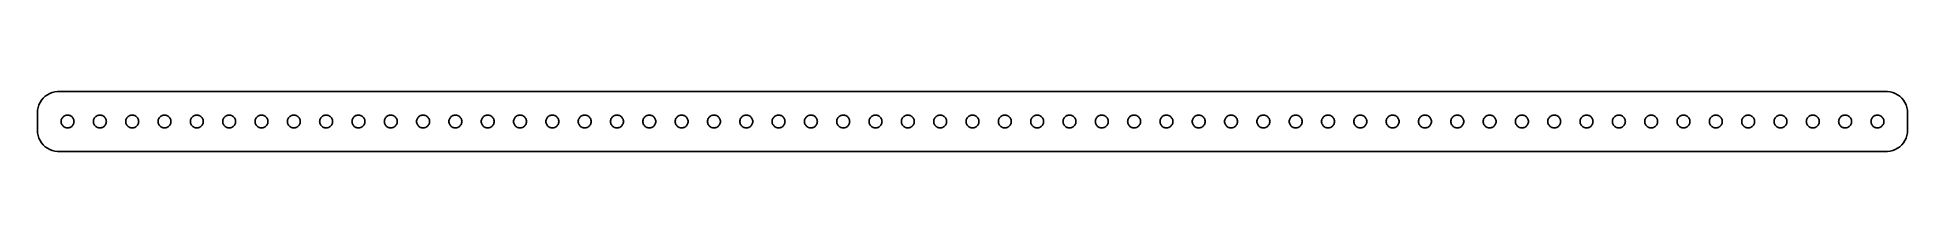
# Model space of a CAD drawing. Header units: metres. Extents: x -217 to 217, y -7 to 7.
import ezdxf

# ---------------------------------------------------------------- set-up
doc = ezdxf.new("R2010")
doc.units = ezdxf.units.M

msp = doc.modelspace()

# ---------------------------------------------------------------- linework, layer by layer
for p, q in [((-216.382, 4.40877), (-216.649, 3.84062)), ((-216.045, 4.93892), (-216.382, 4.40877)), ((-215.645, 5.42273), (-216.045, 4.93892)), ((-215.187, 5.85255), (-215.645, 5.42273)), ((-214.679, 6.22163), (-215.187, 5.85255)), ((-214.129, 6.52412), (-214.679, 6.22163)), ((-213.545, 6.75528), (-214.129, 6.52412)), ((-212.937, 6.91142), (-213.545, 6.75528)), ((-212.314, 6.99013), (-212.937, 6.91142)), ((212.314, 6.99013), (-212.314, 6.99013)), ((212.937, 6.91142), (212.314, 6.99013)), ((213.545, 6.75528), (212.937, 6.91142)), ((214.129, 6.52412), (213.545, 6.75528)), ((214.679, 6.22163), (214.129, 6.52412)), ((215.187, 5.85255), (214.679, 6.22163)), ((215.645, 5.42273), (215.187, 5.85255)), ((216.045, 4.93892), (215.645, 5.42273)), ((216.382, 4.40877), (216.045, 4.93892)), ((216.649, 3.84062), (216.382, 4.40877)), ((-216.961, 2.62666), (-217, 2)), ((-217, 2), (-217, -2)), ((-216.843, 3.24344), (-216.961, 2.62666)), ((-216.649, 3.84062), (-216.843, 3.24344)), ((-211.5, 0), (-211.488, 0.187988)), ((-211.488, -0.187988), (-211.5, 0)), ((-211.488, 0.187988), (-211.453, 0.373032)), ((-211.453, 0.373032), (-211.395, 0.552185)), ((-211.395, 0.552185), (-211.314, 0.722626)), ((-211.314, 0.722626), (-211.214, 0.881668)), ((-211.214, 0.881668), (-211.093, 1.02681)), ((-211.093, 1.02681), (-210.956, 1.15576)), ((-210.956, 1.15576), (-210.804, 1.26648)), ((-210.804, 1.26648), (-210.639, 1.35724)), ((-210.639, 1.35724), (-210.464, 1.42657)), ((-210.464, 1.42657), (-210.281, 1.47342)), ((-210.281, 1.47342), (-210.094, 1.49704)), ((-210.094, 1.49704), (-209.906, 1.49704)), ((-209.906, 1.49704), (-209.719, 1.47342)), ((-209.719, 1.47342), (-209.536, 1.42657)), ((-209.536, 1.42657), (-209.361, 1.35724)), ((-209.361, 1.35724), (-209.196, 1.26648)), ((-209.196, 1.26648), (-209.044, 1.15576)), ((-209.044, 1.15576), (-208.907, 1.02681)), ((-208.907, 1.02681), (-208.786, 0.881668)), ((-208.786, 0.881668), (-208.686, 0.722626)), ((-208.686, 0.722626), (-208.605, 0.552185)), ((-208.605, 0.552185), (-208.547, 0.373032)), ((-208.547, 0.373032), (-208.512, 0.187988)), ((-208.512, 0.187988), (-208.5, 0)), ((-208.5, 0), (-208.512, -0.187988)), ((-204, 0), (-203.988, 0.187988)), ((-203.988, -0.187988), (-204, 0)), ((-203.988, 0.187988), (-203.953, 0.373032)), ((-203.953, 0.373032), (-203.895, 0.552185)), ((-203.895, 0.552185), (-203.814, 0.722626)), ((-203.814, 0.722626), (-203.714, 0.881668)), ((-203.714, 0.881668), (-203.593, 1.02681)), ((-203.593, 1.02681), (-203.456, 1.15576)), ((-203.456, 1.15576), (-203.304, 1.26648)), ((-203.304, 1.26648), (-203.139, 1.35724)), ((-203.139, 1.35724), (-202.964, 1.42657)), ((-202.964, 1.42657), (-202.781, 1.47342)), ((-202.781, 1.47342), (-202.594, 1.49704)), ((-202.594, 1.49704), (-202.406, 1.49704)), ((-202.406, 1.49704), (-202.219, 1.47342)), ((-202.219, 1.47342), (-202.036, 1.42657)), ((-202.036, 1.42657), (-201.861, 1.35724)), ((-201.861, 1.35724), (-201.696, 1.26648)), ((-201.696, 1.26648), (-201.544, 1.15576)), ((-201.544, 1.15576), (-201.407, 1.02681)), ((-201.407, 1.02681), (-201.286, 0.881668)), ((-201.286, 0.881668), (-201.186, 0.722626)), ((-201.186, 0.722626), (-201.105, 0.552185)), ((-201.105, 0.552185), (-201.047, 0.373032)), ((-201.047, 0.373032), (-201.012, 0.187988)), ((-201.012, 0.187988), (-201, 0)), ((-201, 0), (-201.012, -0.187988)), ((-196.5, 0), (-196.488, 0.187988)), ((-196.488, -0.187988), (-196.5, 0)), ((-196.488, 0.187988), (-196.453, 0.373032)), ((-196.453, 0.373032), (-196.395, 0.552185)), ((-196.395, 0.552185), (-196.314, 0.722626)), ((-196.314, 0.722626), (-196.214, 0.881668)), ((-196.214, 0.881668), (-196.093, 1.02681)), ((-196.093, 1.02681), (-195.956, 1.15576)), ((-195.956, 1.15576), (-195.804, 1.26648)), ((-195.804, 1.26648), (-195.639, 1.35724)), ((-195.639, 1.35724), (-195.464, 1.42657)), ((-195.464, 1.42657), (-195.281, 1.47342)), ((-195.281, 1.47342), (-195.094, 1.49704)), ((-195.094, 1.49704), (-194.906, 1.49704)), ((-194.906, 1.49704), (-194.719, 1.47342)), ((-194.719, 1.47342), (-194.536, 1.42657)), ((-194.536, 1.42657), (-194.361, 1.35724)), ((-194.361, 1.35724), (-194.196, 1.26648)), ((-194.196, 1.26648), (-194.044, 1.15576)), ((-194.044, 1.15576), (-193.907, 1.02681)), ((-193.907, 1.02681), (-193.786, 0.881668)), ((-193.786, 0.881668), (-193.686, 0.722626)), ((-193.686, 0.722626), (-193.605, 0.552185)), ((-193.605, 0.552185), (-193.547, 0.373032)), ((-193.547, 0.373032), (-193.512, 0.187988)), ((-193.512, 0.187988), (-193.5, 0)), ((-193.5, 0), (-193.512, -0.187988)), ((-189, 0), (-188.988, 0.187988)), ((-188.988, -0.187988), (-189, 0)), ((-188.988, 0.187988), (-188.953, 0.373032)), ((-188.953, 0.373032), (-188.895, 0.552185)), ((-188.895, 0.552185), (-188.814, 0.722626)), ((-188.814, 0.722626), (-188.714, 0.881668)), ((-188.714, 0.881668), (-188.593, 1.02681)), ((-188.593, 1.02681), (-188.456, 1.15576)), ((-188.456, 1.15576), (-188.304, 1.26648)), ((-188.304, 1.26648), (-188.139, 1.35724)), ((-188.139, 1.35724), (-187.964, 1.42657)), ((-187.964, 1.42657), (-187.781, 1.47342)), ((-187.781, 1.47342), (-187.594, 1.49704)), ((-187.594, 1.49704), (-187.406, 1.49704)), ((-187.406, 1.49704), (-187.219, 1.47342)), ((-187.219, 1.47342), (-187.036, 1.42657)), ((-187.036, 1.42657), (-186.861, 1.35724)), ((-186.861, 1.35724), (-186.696, 1.26648)), ((-186.696, 1.26648), (-186.544, 1.15576)), ((-186.544, 1.15576), (-186.407, 1.02681)), ((-186.407, 1.02681), (-186.286, 0.881668)), ((-186.286, 0.881668), (-186.186, 0.722626)), ((-186.186, 0.722626), (-186.105, 0.552185)), ((-186.105, 0.552185), (-186.047, 0.373032)), ((-186.047, 0.373032), (-186.012, 0.187988)), ((-186.012, 0.187988), (-186, 0)), ((-186, 0), (-186.012, -0.187988)), ((-181.5, 0), (-181.488, 0.187988)), ((-181.488, -0.187988), (-181.5, 0)), ((-181.488, 0.187988), (-181.453, 0.373032)), ((-181.453, 0.373032), (-181.395, 0.552185)), ((-181.395, 0.552185), (-181.314, 0.722626)), ((-181.314, 0.722626), (-181.214, 0.881668)), ((-181.214, 0.881668), (-181.093, 1.02681)), ((-181.093, 1.02681), (-180.956, 1.15576)), ((-180.956, 1.15576), (-180.804, 1.26648)), ((-180.804, 1.26648), (-180.639, 1.35724)), ((-180.639, 1.35724), (-180.464, 1.42657)), ((-180.464, 1.42657), (-180.281, 1.47342)), ((-180.281, 1.47342), (-180.094, 1.49704)), ((-180.094, 1.49704), (-179.906, 1.49704)), ((-179.906, 1.49704), (-179.719, 1.47342)), ((-179.719, 1.47342), (-179.536, 1.42657)), ((-179.536, 1.42657), (-179.361, 1.35724)), ((-179.361, 1.35724), (-179.196, 1.26648)), ((-179.196, 1.26648), (-179.044, 1.15576)), ((-179.044, 1.15576), (-178.907, 1.02681)), ((-178.907, 1.02681), (-178.786, 0.881668)), ((-178.786, 0.881668), (-178.686, 0.722626)), ((-178.686, 0.722626), (-178.605, 0.552185)), ((-178.605, 0.552185), (-178.547, 0.373032)), ((-178.547, 0.373032), (-178.512, 0.187988)), ((-178.512, 0.187988), (-178.5, 0)), ((-178.5, 0), (-178.512, -0.187988)), ((-174, 0), (-173.988, 0.187988)), ((-173.988, -0.187988), (-174, 0)), ((-173.988, 0.187988), (-173.953, 0.373032)), ((-173.953, 0.373032), (-173.895, 0.552185)), ((-173.895, 0.552185), (-173.814, 0.722626)), ((-173.814, 0.722626), (-173.714, 0.881668)), ((-173.714, 0.881668), (-173.593, 1.02681)), ((-173.593, 1.02681), (-173.456, 1.15576)), ((-173.456, 1.15576), (-173.304, 1.26648)), ((-173.304, 1.26648), (-173.139, 1.35724)), ((-173.139, 1.35724), (-172.964, 1.42657)), ((-172.964, 1.42657), (-172.781, 1.47342)), ((-172.781, 1.47342), (-172.594, 1.49704)), ((-172.594, 1.49704), (-172.406, 1.49704)), ((-172.406, 1.49704), (-172.219, 1.47342)), ((-172.219, 1.47342), (-172.036, 1.42657)), ((-172.036, 1.42657), (-171.861, 1.35724)), ((-171.861, 1.35724), (-171.696, 1.26648)), ((-171.696, 1.26648), (-171.544, 1.15576)), ((-171.544, 1.15576), (-171.407, 1.02681)), ((-171.407, 1.02681), (-171.286, 0.881668)), ((-171.286, 0.881668), (-171.186, 0.722626)), ((-171.186, 0.722626), (-171.105, 0.552185)), ((-171.105, 0.552185), (-171.047, 0.373032)), ((-171.047, 0.373032), (-171.012, 0.187988)), ((-171.012, 0.187988), (-171, 0)), ((-171, 0), (-171.012, -0.187988)), ((-166.5, 0), (-166.488, 0.187988)), ((-166.488, -0.187988), (-166.5, 0)), ((-166.488, 0.187988), (-166.453, 0.373032)), ((-166.453, 0.373032), (-166.395, 0.552185)), ((-166.395, 0.552185), (-166.314, 0.722626)), ((-166.314, 0.722626), (-166.214, 0.881668)), ((-166.214, 0.881668), (-166.093, 1.02681)), ((-166.093, 1.02681), (-165.956, 1.15576)), ((-165.956, 1.15576), (-165.804, 1.26648)), ((-165.804, 1.26648), (-165.639, 1.35724)), ((-165.639, 1.35724), (-165.464, 1.42657)), ((-165.464, 1.42657), (-165.281, 1.47342)), ((-165.281, 1.47342), (-165.094, 1.49704)), ((-165.094, 1.49704), (-164.906, 1.49704)), ((-164.906, 1.49704), (-164.719, 1.47342)), ((-164.719, 1.47342), (-164.536, 1.42657)), ((-164.536, 1.42657), (-164.361, 1.35724)), ((-164.361, 1.35724), (-164.196, 1.26648)), ((-164.196, 1.26648), (-164.044, 1.15576)), ((-164.044, 1.15576), (-163.907, 1.02681)), ((-163.907, 1.02681), (-163.786, 0.881668)), ((-163.786, 0.881668), (-163.686, 0.722626)), ((-163.686, 0.722626), (-163.605, 0.552185)), ((-163.605, 0.552185), (-163.547, 0.373032)), ((-163.547, 0.373032), (-163.512, 0.187988)), ((-163.512, 0.187988), (-163.5, 0)), ((-163.5, 0), (-163.512, -0.187988)), ((-159, 0), (-158.988, 0.187988)), ((-158.988, -0.187988), (-159, 0)), ((-158.988, 0.187988), (-158.953, 0.373032)), ((-158.953, 0.373032), (-158.895, 0.552185)), ((-158.895, 0.552185), (-158.814, 0.722626)), ((-158.814, 0.722626), (-158.714, 0.881668)), ((-158.714, 0.881668), (-158.593, 1.02681)), ((-158.593, 1.02681), (-158.456, 1.15576)), ((-158.456, 1.15576), (-158.304, 1.26648)), ((-158.304, 1.26648), (-158.139, 1.35724)), ((-158.139, 1.35724), (-157.964, 1.42657)), ((-157.964, 1.42657), (-157.781, 1.47342)), ((-157.781, 1.47342), (-157.594, 1.49704)), ((-157.594, 1.49704), (-157.406, 1.49704)), ((-157.406, 1.49704), (-157.219, 1.47342)), ((-157.219, 1.47342), (-157.036, 1.42657)), ((-157.036, 1.42657), (-156.861, 1.35724)), ((-156.861, 1.35724), (-156.696, 1.26648)), ((-156.696, 1.26648), (-156.544, 1.15576)), ((-156.544, 1.15576), (-156.407, 1.02681)), ((-156.407, 1.02681), (-156.286, 0.881668)), ((-156.286, 0.881668), (-156.186, 0.722626)), ((-156.186, 0.722626), (-156.105, 0.552185)), ((-156.105, 0.552185), (-156.047, 0.373032)), ((-156.047, 0.373032), (-156.012, 0.187988)), ((-156.012, 0.187988), (-156, 0)), ((-156, 0), (-156.012, -0.187988)), ((-151.5, 0), (-151.488, 0.187988)), ((-151.488, -0.187988), (-151.5, 0)), ((-151.488, 0.187988), (-151.453, 0.373032)), ((-151.453, 0.373032), (-151.395, 0.552185)), ((-151.395, 0.552185), (-151.314, 0.722626)), ((-151.314, 0.722626), (-151.214, 0.881668)), ((-151.214, 0.881668), (-151.093, 1.02681)), ((-151.093, 1.02681), (-150.956, 1.15576)), ((-150.956, 1.15576), (-150.804, 1.26648)), ((-150.804, 1.26648), (-150.639, 1.35724)), ((-150.639, 1.35724), (-150.464, 1.42657)), ((-150.464, 1.42657), (-150.281, 1.47342)), ((-150.281, 1.47342), (-150.094, 1.49704)), ((-150.094, 1.49704), (-149.906, 1.49704)), ((-149.906, 1.49704), (-149.719, 1.47342)), ((-149.719, 1.47342), (-149.536, 1.42657)), ((-149.536, 1.42657), (-149.361, 1.35724)), ((-149.361, 1.35724), (-149.196, 1.26648)), ((-149.196, 1.26648), (-149.044, 1.15576)), ((-149.044, 1.15576), (-148.907, 1.02681)), ((-148.907, 1.02681), (-148.786, 0.881668)), ((-148.786, 0.881668), (-148.686, 0.722626)), ((-148.686, 0.722626), (-148.605, 0.552185)), ((-148.605, 0.552185), (-148.547, 0.373032)), ((-148.547, 0.373032), (-148.512, 0.187988)), ((-148.512, 0.187988), (-148.5, 0)), ((-148.5, 0), (-148.512, -0.187988)), ((-144, 0), (-143.988, 0.187988)), ((-143.988, -0.187988), (-144, 0)), ((-143.988, 0.187988), (-143.953, 0.373032)), ((-143.953, 0.373032), (-143.895, 0.552185)), ((-143.895, 0.552185), (-143.814, 0.722626)), ((-143.814, 0.722626), (-143.714, 0.881668)), ((-143.714, 0.881668), (-143.593, 1.02681)), ((-143.593, 1.02681), (-143.456, 1.15576)), ((-143.456, 1.15576), (-143.304, 1.26648)), ((-143.304, 1.26648), (-143.139, 1.35724)), ((-143.139, 1.35724), (-142.964, 1.42657)), ((-142.964, 1.42657), (-142.781, 1.47342)), ((-142.781, 1.47342), (-142.594, 1.49704)), ((-142.594, 1.49704), (-142.406, 1.49704)), ((-142.406, 1.49704), (-142.219, 1.47342)), ((-142.219, 1.47342), (-142.036, 1.42657)), ((-142.036, 1.42657), (-141.861, 1.35724)), ((-141.861, 1.35724), (-141.696, 1.26648)), ((-141.696, 1.26648), (-141.544, 1.15576)), ((-141.544, 1.15576), (-141.407, 1.02681)), ((-141.407, 1.02681), (-141.286, 0.881668)), ((-141.286, 0.881668), (-141.186, 0.722626)), ((-141.186, 0.722626), (-141.105, 0.552185)), ((-141.105, 0.552185), (-141.047, 0.373032)), ((-141.047, 0.373032), (-141.012, 0.187988)), ((-141.012, 0.187988), (-141, 0)), ((-141, 0), (-141.012, -0.187988)), ((-136.5, 0), (-136.488, 0.187988)), ((-136.488, -0.187988), (-136.5, 0)), ((-136.488, 0.187988), (-136.453, 0.373032)), ((-136.453, 0.373032), (-136.395, 0.552185)), ((-136.395, 0.552185), (-136.314, 0.722626)), ((-136.314, 0.722626), (-136.214, 0.881668)), ((-136.214, 0.881668), (-136.093, 1.02681)), ((-136.093, 1.02681), (-135.956, 1.15576)), ((-135.956, 1.15576), (-135.804, 1.26648)), ((-135.804, 1.26648), (-135.639, 1.35724)), ((-135.639, 1.35724), (-135.464, 1.42657)), ((-135.464, 1.42657), (-135.281, 1.47342)), ((-135.281, 1.47342), (-135.094, 1.49704)), ((-135.094, 1.49704), (-134.906, 1.49704)), ((-134.906, 1.49704), (-134.719, 1.47342)), ((-134.719, 1.47342), (-134.536, 1.42657)), ((-134.536, 1.42657), (-134.361, 1.35724)), ((-134.361, 1.35724), (-134.196, 1.26648)), ((-134.196, 1.26648), (-134.044, 1.15576)), ((-134.044, 1.15576), (-133.907, 1.02681)), ((-133.907, 1.02681), (-133.786, 0.881668)), ((-133.786, 0.881668), (-133.686, 0.722626)), ((-133.686, 0.722626), (-133.605, 0.552185)), ((-133.605, 0.552185), (-133.547, 0.373032)), ((-133.547, 0.373032), (-133.512, 0.187988)), ((-133.512, 0.187988), (-133.5, 0)), ((-133.5, 0), (-133.512, -0.187988)), ((-129, 0), (-128.988, 0.187988)), ((-128.988, -0.187988), (-129, 0)), ((-128.988, 0.187988), (-128.953, 0.373032)), ((-128.953, 0.373032), (-128.895, 0.552185)), ((-128.895, 0.552185), (-128.814, 0.722626)), ((-128.814, 0.722626), (-128.714, 0.881668)), ((-128.714, 0.881668), (-128.593, 1.02681)), ((-128.593, 1.02681), (-128.456, 1.15576)), ((-128.456, 1.15576), (-128.304, 1.26648)), ((-128.304, 1.26648), (-128.139, 1.35724)), ((-128.139, 1.35724), (-127.964, 1.42657)), ((-127.964, 1.42657), (-127.781, 1.47342)), ((-127.781, 1.47342), (-127.594, 1.49704)), ((-127.594, 1.49704), (-127.406, 1.49704)), ((-127.406, 1.49704), (-127.219, 1.47342)), ((-127.219, 1.47342), (-127.036, 1.42657)), ((-127.036, 1.42657), (-126.861, 1.35724)), ((-126.861, 1.35724), (-126.696, 1.26648)), ((-126.696, 1.26648), (-126.544, 1.15576)), ((-126.544, 1.15576), (-126.407, 1.02681)), ((-126.407, 1.02681), (-126.286, 0.881668)), ((-126.286, 0.881668), (-126.186, 0.722626)), ((-126.186, 0.722626), (-126.105, 0.552185)), ((-126.105, 0.552185), (-126.047, 0.373032)), ((-126.047, 0.373032), (-126.012, 0.187988)), ((-126.012, 0.187988), (-126, 0)), ((-126, 0), (-126.012, -0.187988)), ((-121.5, 0), (-121.488, 0.187988)), ((-121.488, -0.187988), (-121.5, 0)), ((-121.488, 0.187988), (-121.453, 0.373032)), ((-121.453, 0.373032), (-121.395, 0.552185)), ((-121.395, 0.552185), (-121.314, 0.722626)), ((-121.314, 0.722626), (-121.214, 0.881668)), ((-121.214, 0.881668), (-121.093, 1.02681)), ((-121.093, 1.02681), (-120.956, 1.15576)), ((-120.956, 1.15576), (-120.804, 1.26648)), ((-120.804, 1.26648), (-120.639, 1.35724)), ((-120.639, 1.35724), (-120.464, 1.42657)), ((-120.464, 1.42657), (-120.281, 1.47342)), ((-120.281, 1.47342), (-120.094, 1.49704)), ((-120.094, 1.49704), (-119.906, 1.49704)), ((-119.906, 1.49704), (-119.719, 1.47342)), ((-119.719, 1.47342), (-119.536, 1.42657)), ((-119.536, 1.42657), (-119.361, 1.35724)), ((-119.361, 1.35724), (-119.196, 1.26648)), ((-119.196, 1.26648), (-119.044, 1.15576)), ((-119.044, 1.15576), (-118.907, 1.02681)), ((-118.907, 1.02681), (-118.786, 0.881668)), ((-118.786, 0.881668), (-118.686, 0.722626)), ((-118.686, 0.722626), (-118.605, 0.552185)), ((-118.605, 0.552185), (-118.547, 0.373032)), ((-118.547, 0.373032), (-118.512, 0.187988)), ((-118.512, 0.187988), (-118.5, 0)), ((-118.5, 0), (-118.512, -0.187988)), ((-114, 0), (-113.988, 0.187988)), ((-113.988, -0.187988), (-114, 0)), ((-113.988, 0.187988), (-113.953, 0.373032)), ((-113.953, 0.373032), (-113.895, 0.552185)), ((-113.895, 0.552185), (-113.814, 0.722626)), ((-113.814, 0.722626), (-113.714, 0.881668)), ((-113.714, 0.881668), (-113.593, 1.02681)), ((-113.593, 1.02681), (-113.456, 1.15576)), ((-113.456, 1.15576), (-113.304, 1.26648)), ((-113.304, 1.26648), (-113.139, 1.35724)), ((-113.139, 1.35724), (-112.964, 1.42657)), ((-112.964, 1.42657), (-112.781, 1.47342)), ((-112.781, 1.47342), (-112.594, 1.49704)), ((-112.594, 1.49704), (-112.406, 1.49704)), ((-112.406, 1.49704), (-112.219, 1.47342)), ((-112.219, 1.47342), (-112.036, 1.42657)), ((-112.036, 1.42657), (-111.861, 1.35724)), ((-111.861, 1.35724), (-111.696, 1.26648)), ((-111.696, 1.26648), (-111.544, 1.15576)), ((-111.544, 1.15576), (-111.407, 1.02681)), ((-111.407, 1.02681), (-111.286, 0.881668)), ((-111.286, 0.881668), (-111.186, 0.722626)), ((-111.186, 0.722626), (-111.105, 0.552185)), ((-111.105, 0.552185), (-111.047, 0.373032)), ((-111.047, 0.373032), (-111.012, 0.187988)), ((-111.012, 0.187988), (-111, 0)), ((-111, 0), (-111.012, -0.187988)), ((-106.5, 0), (-106.488, 0.187988)), ((-106.488, -0.187988), (-106.5, 0)), ((-106.488, 0.187988), (-106.453, 0.373032)), ((-106.453, 0.373032), (-106.395, 0.552185)), ((-106.395, 0.552185), (-106.314, 0.722626)), ((-106.314, 0.722626), (-106.214, 0.881668)), ((-106.214, 0.881668), (-106.093, 1.02681)), ((-106.093, 1.02681), (-105.956, 1.15576)), ((-105.956, 1.15576), (-105.804, 1.26648)), ((-105.804, 1.26648), (-105.639, 1.35724)), ((-105.639, 1.35724), (-105.464, 1.42657)), ((-105.464, 1.42657), (-105.281, 1.47342)), ((-105.281, 1.47342), (-105.094, 1.49704)), ((-105.094, 1.49704), (-104.906, 1.49704)), ((-104.906, 1.49704), (-104.719, 1.47342)), ((-104.719, 1.47342), (-104.536, 1.42657)), ((-104.536, 1.42657), (-104.361, 1.35724)), ((-104.361, 1.35724), (-104.196, 1.26648)), ((-104.196, 1.26648), (-104.044, 1.15576)), ((-104.044, 1.15576), (-103.907, 1.02681)), ((-103.907, 1.02681), (-103.786, 0.881668)), ((-103.786, 0.881668), (-103.686, 0.722626)), ((-103.686, 0.722626), (-103.605, 0.552185)), ((-103.605, 0.552185), (-103.547, 0.373032)), ((-103.547, 0.373032), (-103.512, 0.187988)), ((-103.512, 0.187988), (-103.5, 0)), ((-103.5, 0), (-103.512, -0.187988)), ((-99, 0), (-98.9882, 0.187988)), ((-98.9882, -0.187988), (-99, 0)), ((-98.9882, 0.187988), (-98.9529, 0.373032)), ((-98.9529, 0.373032), (-98.8947, 0.552185)), ((-98.8947, 0.552185), (-98.8145, 0.722626)), ((-98.8145, 0.722626), (-98.7135, 0.881668)), ((-98.7135, 0.881668), (-98.5934, 1.02681)), ((-98.5934, 1.02681), (-98.4561, 1.15576)), ((-98.4561, 1.15576), (-98.3037, 1.26648)), ((-98.3037, 1.26648), (-98.1387, 1.35724)), ((-98.1387, 1.35724), (-97.9635, 1.42657)), ((-97.9635, 1.42657), (-97.7811, 1.47342)), ((-97.7811, 1.47342), (-97.5942, 1.49704)), ((-97.5942, 1.49704), (-97.4058, 1.49704)), ((-97.4058, 1.49704), (-97.2189, 1.47342)), ((-97.2189, 1.47342), (-97.0365, 1.42657)), ((-97.0365, 1.42657), (-96.8613, 1.35724)), ((-96.8613, 1.35724), (-96.6963, 1.26648)), ((-96.6963, 1.26648), (-96.5439, 1.15576)), ((-96.5439, 1.15576), (-96.4065, 1.02681)), ((-96.4065, 1.02681), (-96.2865, 0.881668)), ((-96.2865, 0.881668), (-96.1855, 0.722626)), ((-96.1855, 0.722626), (-96.1053, 0.552185)), ((-96.1053, 0.552185), (-96.0471, 0.373032)), ((-96.0471, 0.373032), (-96.0118, 0.187988)), ((-96.0118, 0.187988), (-96, 0)), ((-96, 0), (-96.0118, -0.187988)), ((-91.5, 0), (-91.4882, 0.187988)), ((-91.4882, -0.187988), (-91.5, 0)), ((-91.4882, 0.187988), (-91.4529, 0.373032)), ((-91.4529, 0.373032), (-91.3947, 0.552185)), ((-91.3947, 0.552185), (-91.3145, 0.722626)), ((-91.3145, 0.722626), (-91.2135, 0.881668)), ((-91.2135, 0.881668), (-91.0934, 1.02681)), ((-91.0934, 1.02681), (-90.9561, 1.15576)), ((-90.9561, 1.15576), (-90.8037, 1.26648)), ((-90.8037, 1.26648), (-90.6387, 1.35724)), ((-90.6387, 1.35724), (-90.4635, 1.42657)), ((-90.4635, 1.42657), (-90.2811, 1.47342)), ((-90.2811, 1.47342), (-90.0942, 1.49704)), ((-90.0942, 1.49704), (-89.9058, 1.49704)), ((-89.9058, 1.49704), (-89.7189, 1.47342)), ((-89.7189, 1.47342), (-89.5365, 1.42657)), ((-89.5365, 1.42657), (-89.3613, 1.35724)), ((-89.3613, 1.35724), (-89.1963, 1.26648)), ((-89.1963, 1.26648), (-89.0439, 1.15576)), ((-89.0439, 1.15576), (-88.9065, 1.02681)), ((-88.9065, 1.02681), (-88.7865, 0.881668)), ((-88.7865, 0.881668), (-88.6855, 0.722626)), ((-88.6855, 0.722626), (-88.6053, 0.552185)), ((-88.6053, 0.552185), (-88.5471, 0.373032)), ((-88.5471, 0.373032), (-88.5118, 0.187988)), ((-88.5118, 0.187988), (-88.5, 0)), ((-88.5, 0), (-88.5118, -0.187988)), ((-84, 0), (-83.9882, 0.187988)), ((-83.9882, -0.187988), (-84, 0)), ((-83.9882, 0.187988), (-83.9529, 0.373032)), ((-83.9529, 0.373032), (-83.8947, 0.552185)), ((-83.8947, 0.552185), (-83.8145, 0.722626)), ((-83.8145, 0.722626), (-83.7135, 0.881668)), ((-83.7135, 0.881668), (-83.5934, 1.02681)), ((-83.5934, 1.02681), (-83.4561, 1.15576)), ((-83.4561, 1.15576), (-83.3037, 1.26648)), ((-83.3037, 1.26648), (-83.1387, 1.35724)), ((-83.1387, 1.35724), (-82.9635, 1.42657)), ((-82.9635, 1.42657), (-82.7811, 1.47342)), ((-82.7811, 1.47342), (-82.5942, 1.49704)), ((-82.5942, 1.49704), (-82.4058, 1.49704)), ((-82.4058, 1.49704), (-82.2189, 1.47342)), ((-82.2189, 1.47342), (-82.0365, 1.42657)), ((-82.0365, 1.42657), (-81.8613, 1.35724)), ((-81.8613, 1.35724), (-81.6963, 1.26648)), ((-81.6963, 1.26648), (-81.5439, 1.15576)), ((-81.5439, 1.15576), (-81.4065, 1.02681)), ((-81.4065, 1.02681), (-81.2865, 0.881668)), ((-81.2865, 0.881668), (-81.1855, 0.722626)), ((-81.1855, 0.722626), (-81.1053, 0.552185)), ((-81.1053, 0.552185), (-81.0471, 0.373032)), ((-81.0471, 0.373032), (-81.0118, 0.187988)), ((-81.0118, 0.187988), (-81, 0)), ((-81, 0), (-81.0118, -0.187988)), ((-76.5, 0), (-76.4882, 0.187988)), ((-76.4882, -0.187988), (-76.5, 0)), ((-76.4882, 0.187988), (-76.4529, 0.373032)), ((-76.4529, 0.373032), (-76.3947, 0.552185)), ((-76.3947, 0.552185), (-76.3145, 0.722626)), ((-76.3145, 0.722626), (-76.2135, 0.881668)), ((-76.2135, 0.881668), (-76.0934, 1.02681)), ((-76.0934, 1.02681), (-75.9561, 1.15576)), ((-75.9561, 1.15576), (-75.8037, 1.26648)), ((-75.8037, 1.26648), (-75.6387, 1.35724)), ((-75.6387, 1.35724), (-75.4635, 1.42657)), ((-75.4635, 1.42657), (-75.2811, 1.47342)), ((-75.2811, 1.47342), (-75.0942, 1.49704)), ((-75.0942, 1.49704), (-74.9058, 1.49704)), ((-74.9058, 1.49704), (-74.7189, 1.47342)), ((-74.7189, 1.47342), (-74.5365, 1.42657)), ((-74.5365, 1.42657), (-74.3613, 1.35724)), ((-74.3613, 1.35724), (-74.1963, 1.26648)), ((-74.1963, 1.26648), (-74.0439, 1.15576)), ((-74.0439, 1.15576), (-73.9065, 1.02681)), ((-73.9065, 1.02681), (-73.7865, 0.881668)), ((-73.7865, 0.881668), (-73.6855, 0.722626)), ((-73.6855, 0.722626), (-73.6053, 0.552185)), ((-73.6053, 0.552185), (-73.5471, 0.373032)), ((-73.5471, 0.373032), (-73.5118, 0.187988)), ((-73.5118, 0.187988), (-73.5, 0)), ((-73.5, 0), (-73.5118, -0.187988)), ((-69, 0), (-68.9882, 0.187988)), ((-68.9882, -0.187988), (-69, 0)), ((-68.9882, 0.187988), (-68.9529, 0.373032)), ((-68.9529, 0.373032), (-68.8947, 0.552185)), ((-68.8947, 0.552185), (-68.8145, 0.722626)), ((-68.8145, 0.722626), (-68.7135, 0.881668)), ((-68.7135, 0.881668), (-68.5934, 1.02681)), ((-68.5934, 1.02681), (-68.4561, 1.15576)), ((-68.4561, 1.15576), (-68.3037, 1.26648)), ((-68.3037, 1.26648), (-68.1387, 1.35724)), ((-68.1387, 1.35724), (-67.9635, 1.42657)), ((-67.9635, 1.42657), (-67.7811, 1.47342)), ((-67.7811, 1.47342), (-67.5942, 1.49704)), ((-67.5942, 1.49704), (-67.4058, 1.49704)), ((-67.4058, 1.49704), (-67.2189, 1.47342)), ((-67.2189, 1.47342), (-67.0365, 1.42657)), ((-67.0365, 1.42657), (-66.8613, 1.35724)), ((-66.8613, 1.35724), (-66.6963, 1.26648)), ((-66.6963, 1.26648), (-66.5439, 1.15576)), ((-66.5439, 1.15576), (-66.4065, 1.02681)), ((-66.4065, 1.02681), (-66.2865, 0.881668)), ((-66.2865, 0.881668), (-66.1855, 0.722626)), ((-66.1855, 0.722626), (-66.1053, 0.552185)), ((-66.1053, 0.552185), (-66.0471, 0.373032)), ((-66.0471, 0.373032), (-66.0118, 0.187988)), ((-66.0118, 0.187988), (-66, 0)), ((-66, 0), (-66.0118, -0.187988)), ((-61.5, 0), (-61.4882, 0.187988)), ((-61.4882, -0.187988), (-61.5, 0)), ((-61.4882, 0.187988), (-61.4529, 0.373032)), ((-61.4529, 0.373032), (-61.3947, 0.552185)), ((-61.3947, 0.552185), (-61.3145, 0.722626)), ((-61.3145, 0.722626), (-61.2135, 0.881668)), ((-61.2135, 0.881668), (-61.0934, 1.02681)), ((-61.0934, 1.02681), (-60.9561, 1.15576)), ((-60.9561, 1.15576), (-60.8037, 1.26648)), ((-60.8037, 1.26648), (-60.6387, 1.35724)), ((-60.6387, 1.35724), (-60.4635, 1.42657)), ((-60.4635, 1.42657), (-60.2811, 1.47342)), ((-60.2811, 1.47342), (-60.0942, 1.49704)), ((-60.0942, 1.49704), (-59.9058, 1.49704)), ((-59.9058, 1.49704), (-59.7189, 1.47342)), ((-59.7189, 1.47342), (-59.5365, 1.42657)), ((-59.5365, 1.42657), (-59.3613, 1.35724)), ((-59.3613, 1.35724), (-59.1963, 1.26648)), ((-59.1963, 1.26648), (-59.0439, 1.15576)), ((-59.0439, 1.15576), (-58.9065, 1.02681)), ((-58.9065, 1.02681), (-58.7865, 0.881668)), ((-58.7865, 0.881668), (-58.6855, 0.722626)), ((-58.6855, 0.722626), (-58.6053, 0.552185)), ((-58.6053, 0.552185), (-58.5471, 0.373032)), ((-58.5471, 0.373032), (-58.5118, 0.187988)), ((-58.5118, 0.187988), (-58.5, 0)), ((-58.5, 0), (-58.5118, -0.187988)), ((-54, 0), (-53.9882, 0.187988)), ((-53.9882, -0.187988), (-54, 0)), ((-53.9882, 0.187988), (-53.9529, 0.373032)), ((-53.9529, 0.373032), (-53.8947, 0.552185)), ((-53.8947, 0.552185), (-53.8145, 0.722626)), ((-53.8145, 0.722626), (-53.7135, 0.881668)), ((-53.7135, 0.881668), (-53.5934, 1.02681)), ((-53.5934, 1.02681), (-53.4561, 1.15576)), ((-53.4561, 1.15576), (-53.3037, 1.26648)), ((-53.3037, 1.26648), (-53.1387, 1.35724)), ((-53.1387, 1.35724), (-52.9635, 1.42657)), ((-52.9635, 1.42657), (-52.7811, 1.47342)), ((-52.7811, 1.47342), (-52.5942, 1.49704)), ((-52.5942, 1.49704), (-52.4058, 1.49704)), ((-52.4058, 1.49704), (-52.2189, 1.47342)), ((-52.2189, 1.47342), (-52.0365, 1.42657)), ((-52.0365, 1.42657), (-51.8613, 1.35724)), ((-51.8613, 1.35724), (-51.6963, 1.26648)), ((-51.6963, 1.26648), (-51.5439, 1.15576)), ((-51.5439, 1.15576), (-51.4065, 1.02681)), ((-51.4065, 1.02681), (-51.2865, 0.881668)), ((-51.2865, 0.881668), (-51.1855, 0.722626)), ((-51.1855, 0.722626), (-51.1053, 0.552185)), ((-51.1053, 0.552185), (-51.0471, 0.373032)), ((-51.0471, 0.373032), (-51.0118, 0.187988)), ((-51.0118, 0.187988), (-51, 0)), ((-51, 0), (-51.0118, -0.187988)), ((-46.5, 0), (-46.4882, 0.187988)), ((-46.4882, -0.187988), (-46.5, 0)), ((-46.4882, 0.187988), (-46.4529, 0.373032)), ((-46.4529, 0.373032), (-46.3947, 0.552185)), ((-46.3947, 0.552185), (-46.3145, 0.722626)), ((-46.3145, 0.722626), (-46.2135, 0.881668)), ((-46.2135, 0.881668), (-46.0934, 1.02681)), ((-46.0934, 1.02681), (-45.9561, 1.15576)), ((-45.9561, 1.15576), (-45.8037, 1.26648)), ((-45.8037, 1.26648), (-45.6387, 1.35724)), ((-45.6387, 1.35724), (-45.4635, 1.42657)), ((-45.4635, 1.42657), (-45.2811, 1.47342)), ((-45.2811, 1.47342), (-45.0942, 1.49704)), ((-45.0942, 1.49704), (-44.9058, 1.49704)), ((-44.9058, 1.49704), (-44.7189, 1.47342)), ((-44.7189, 1.47342), (-44.5365, 1.42657)), ((-44.5365, 1.42657), (-44.3613, 1.35724)), ((-44.3613, 1.35724), (-44.1963, 1.26648)), ((-44.1963, 1.26648), (-44.0439, 1.15576)), ((-44.0439, 1.15576), (-43.9065, 1.02681)), ((-43.9065, 1.02681), (-43.7865, 0.881668)), ((-43.7865, 0.881668), (-43.6855, 0.722626)), ((-43.6855, 0.722626), (-43.6053, 0.552185)), ((-43.6053, 0.552185), (-43.5471, 0.373032)), ((-43.5471, 0.373032), (-43.5118, 0.187988)), ((-43.5118, 0.187988), (-43.5, 0)), ((-43.5, 0), (-43.5118, -0.187988)), ((-39, 0), (-38.9882, 0.187988)), ((-38.9882, -0.187988), (-39, 0)), ((-38.9882, 0.187988), (-38.9529, 0.373032)), ((-38.9529, 0.373032), (-38.8947, 0.552185)), ((-38.8947, 0.552185), (-38.8145, 0.722626)), ((-38.8145, 0.722626), (-38.7135, 0.881668)), ((-38.7135, 0.881668), (-38.5934, 1.02681)), ((-38.5934, 1.02681), (-38.4561, 1.15576)), ((-38.4561, 1.15576), (-38.3037, 1.26648)), ((-38.3037, 1.26648), (-38.1387, 1.35724)), ((-38.1387, 1.35724), (-37.9635, 1.42657)), ((-37.9635, 1.42657), (-37.7811, 1.47342)), ((-37.7811, 1.47342), (-37.5942, 1.49704)), ((-37.5942, 1.49704), (-37.4058, 1.49704)), ((-37.4058, 1.49704), (-37.2189, 1.47342)), ((-37.2189, 1.47342), (-37.0365, 1.42657)), ((-37.0365, 1.42657), (-36.8613, 1.35724)), ((-36.8613, 1.35724), (-36.6963, 1.26648)), ((-36.6963, 1.26648), (-36.5439, 1.15576)), ((-36.5439, 1.15576), (-36.4065, 1.02681)), ((-36.4065, 1.02681), (-36.2865, 0.881668)), ((-36.2865, 0.881668), (-36.1855, 0.722626)), ((-36.1855, 0.722626), (-36.1053, 0.552185)), ((-36.1053, 0.552185), (-36.0471, 0.373032)), ((-36.0471, 0.373032), (-36.0118, 0.187988)), ((-36.0118, 0.187988), (-36, 0)), ((-36, 0), (-36.0118, -0.187988)), ((-31.5, 0), (-31.4882, 0.187988)), ((-31.4882, -0.187988), (-31.5, 0)), ((-31.4882, 0.187988), (-31.4529, 0.373032)), ((-31.4529, 0.373032), (-31.3947, 0.552185)), ((-31.3947, 0.552185), (-31.3145, 0.722626)), ((-31.3145, 0.722626), (-31.2135, 0.881668)), ((-31.2135, 0.881668), (-31.0934, 1.02681)), ((-31.0934, 1.02681), (-30.9561, 1.15576)), ((-30.9561, 1.15576), (-30.8037, 1.26648)), ((-30.8037, 1.26648), (-30.6387, 1.35724)), ((-30.6387, 1.35724), (-30.4635, 1.42657)), ((-30.4635, 1.42657), (-30.2811, 1.47342)), ((-30.2811, 1.47342), (-30.0942, 1.49704)), ((-30.0942, 1.49704), (-29.9058, 1.49704)), ((-29.9058, 1.49704), (-29.7189, 1.47342)), ((-29.7189, 1.47342), (-29.5365, 1.42657)), ((-29.5365, 1.42657), (-29.3613, 1.35724)), ((-29.3613, 1.35724), (-29.1963, 1.26648)), ((-29.1963, 1.26648), (-29.0439, 1.15576)), ((-29.0439, 1.15576), (-28.9065, 1.02681)), ((-28.9065, 1.02681), (-28.7865, 0.881668)), ((-28.7865, 0.881668), (-28.6855, 0.722626)), ((-28.6855, 0.722626), (-28.6053, 0.552185)), ((-28.6053, 0.552185), (-28.5471, 0.373032)), ((-28.5471, 0.373032), (-28.5118, 0.187988)), ((-28.5118, 0.187988), (-28.5, 0)), ((-28.5, 0), (-28.5118, -0.187988)), ((-24, 0), (-23.9882, 0.187988)), ((-23.9882, -0.187988), (-24, 0)), ((-23.9882, 0.187988), (-23.9529, 0.373032)), ((-23.9529, 0.373032), (-23.8947, 0.552185)), ((-23.8947, 0.552185), (-23.8145, 0.722626)), ((-23.8145, 0.722626), (-23.7135, 0.881668)), ((-23.7135, 0.881668), (-23.5934, 1.02681)), ((-23.5934, 1.02681), (-23.4561, 1.15576)), ((-23.4561, 1.15576), (-23.3037, 1.26648)), ((-23.3037, 1.26648), (-23.1387, 1.35724)), ((-23.1387, 1.35724), (-22.9635, 1.42657)), ((-22.9635, 1.42657), (-22.7811, 1.47342)), ((-22.7811, 1.47342), (-22.5942, 1.49704)), ((-22.5942, 1.49704), (-22.4058, 1.49704)), ((-22.4058, 1.49704), (-22.2189, 1.47342)), ((-22.2189, 1.47342), (-22.0365, 1.42657)), ((-22.0365, 1.42657), (-21.8613, 1.35724)), ((-21.8613, 1.35724), (-21.6963, 1.26648)), ((-21.6963, 1.26648), (-21.5439, 1.15576)), ((-21.5439, 1.15576), (-21.4065, 1.02681)), ((-21.4065, 1.02681), (-21.2865, 0.881668)), ((-21.2865, 0.881668), (-21.1855, 0.722626)), ((-21.1855, 0.722626), (-21.1053, 0.552185)), ((-21.1053, 0.552185), (-21.0471, 0.373032)), ((-21.0471, 0.373032), (-21.0118, 0.187988)), ((-21.0118, 0.187988), (-21, 0)), ((-21, 0), (-21.0118, -0.187988)), ((-16.5, 0), (-16.4882, 0.187988)), ((-16.4882, -0.187988), (-16.5, 0)), ((-16.4882, 0.187988), (-16.4529, 0.373032)), ((-16.4529, 0.373032), (-16.3947, 0.552185)), ((-16.3947, 0.552185), (-16.3145, 0.722626)), ((-16.3145, 0.722626), (-16.2135, 0.881668)), ((-16.2135, 0.881668), (-16.0934, 1.02681)), ((-16.0934, 1.02681), (-15.9561, 1.15576)), ((-15.9561, 1.15576), (-15.8037, 1.26648)), ((-15.8037, 1.26648), (-15.6387, 1.35724)), ((-15.6387, 1.35724), (-15.4635, 1.42657)), ((-15.4635, 1.42657), (-15.2811, 1.47342)), ((-15.2811, 1.47342), (-15.0942, 1.49704)), ((-15.0942, 1.49704), (-14.9058, 1.49704)), ((-14.9058, 1.49704), (-14.7189, 1.47342)), ((-14.7189, 1.47342), (-14.5365, 1.42657)), ((-14.5365, 1.42657), (-14.3613, 1.35724)), ((-14.3613, 1.35724), (-14.1963, 1.26648)), ((-14.1963, 1.26648), (-14.0439, 1.15576)), ((-14.0439, 1.15576), (-13.9065, 1.02681)), ((-13.9065, 1.02681), (-13.7865, 0.881668)), ((-13.7865, 0.881668), (-13.6855, 0.722626)), ((-13.6855, 0.722626), (-13.6053, 0.552185)), ((-13.6053, 0.552185), (-13.5471, 0.373032)), ((-13.5471, 0.373032), (-13.5118, 0.187988)), ((-13.5118, 0.187988), (-13.5, 0)), ((-13.5, 0), (-13.5118, -0.187988)), ((-9, 0), (-8.98816, 0.187988)), ((-8.98816, -0.187988), (-9, 0)), ((-8.98816, 0.187988), (-8.95287, 0.373032)), ((-8.95287, 0.373032), (-8.89465, 0.552185)), ((-8.89465, 0.552185), (-8.81445, 0.722626)), ((-8.81445, 0.722626), (-8.71352, 0.881668)), ((-8.71352, 0.881668), (-8.59344, 1.02681)), ((-8.59344, 1.02681), (-8.45613, 1.15576)), ((-8.45613, 1.15576), (-8.30373, 1.26648)), ((-8.30373, 1.26648), (-8.13866, 1.35724)), ((-8.13866, 1.35724), (-7.96352, 1.42657)), ((-7.96352, 1.42657), (-7.78107, 1.47342)), ((-7.78107, 1.47342), (-7.59418, 1.49704)), ((-7.59418, 1.49704), (-7.40581, 1.49704)), ((-7.40581, 1.49704), (-7.21892, 1.47342)), ((-7.21892, 1.47342), (-7.03647, 1.42657)), ((-7.03647, 1.42657), (-6.86133, 1.35724)), ((-6.86133, 1.35724), (-6.69626, 1.26648)), ((-6.69626, 1.26648), (-6.54385, 1.15576)), ((-6.54385, 1.15576), (-6.40654, 1.02681)), ((-6.40654, 1.02681), (-6.28647, 0.881668)), ((-6.28647, 0.881668), (-6.18553, 0.722626)), ((-6.18553, 0.722626), (-6.10533, 0.552185)), ((-6.10533, 0.552185), (-6.04712, 0.373032)), ((-6.04712, 0.373032), (-6.01183, 0.187988)), ((-6.01183, 0.187988), (-6, 0)), ((-6, 0), (-6.01183, -0.187988)), ((-1.5, 0), (-1.48816, 0.187988)), ((-1.48816, -0.187988), (-1.5, 0)), ((-1.48816, 0.187988), (-1.45287, 0.373032)), ((-1.45287, 0.373032), (-1.39465, 0.552185)), ((-1.39465, 0.552185), (-1.31445, 0.722626)), ((-1.31445, 0.722626), (-1.21352, 0.881668)), ((-1.21352, 0.881668), (-1.09344, 1.02681)), ((-1.09344, 1.02681), (-0.956131, 1.15576)), ((-0.956131, 1.15576), (-0.803726, 1.26648)), ((-0.803726, 1.26648), (-0.638657, 1.35724)), ((-0.638657, 1.35724), (-0.463516, 1.42657)), ((-0.463516, 1.42657), (-0.281067, 1.47342)), ((-0.281067, 1.47342), (-0.094177, 1.49704)), ((-0.094177, 1.49704), (0.094177, 1.49704)), ((0.094177, 1.49704), (0.281067, 1.47342)), ((0.281067, 1.47342), (0.463516, 1.42657)), ((0.463516, 1.42657), (0.638657, 1.35724)), ((0.638657, 1.35724), (0.803726, 1.26648)), ((0.803726, 1.26648), (0.956131, 1.15576)), ((0.956131, 1.15576), (1.09344, 1.02681)), ((1.09344, 1.02681), (1.21352, 0.881668)), ((1.21352, 0.881668), (1.31445, 0.722626)), ((1.31445, 0.722626), (1.39465, 0.552185)), ((1.39465, 0.552185), (1.45287, 0.373032)), ((1.45287, 0.373032), (1.48816, 0.187988)), ((1.48816, 0.187988), (1.5, 0)), ((1.5, 0), (1.48816, -0.187988)), ((6, 0), (6.01183, 0.187988)), ((6.01183, -0.187988), (6, 0)), ((6.01183, 0.187988), (6.04712, 0.373032)), ((6.04712, 0.373032), (6.10533, 0.552185)), ((6.10533, 0.552185), (6.18553, 0.722626)), ((6.18553, 0.722626), (6.28647, 0.881668)), ((6.28647, 0.881668), (6.40654, 1.02681)), ((6.40654, 1.02681), (6.54385, 1.15576)), ((6.54385, 1.15576), (6.69626, 1.26648)), ((6.69626, 1.26648), (6.86133, 1.35724)), ((6.86133, 1.35724), (7.03647, 1.42657)), ((7.03647, 1.42657), (7.21892, 1.47342)), ((7.21892, 1.47342), (7.40581, 1.49704)), ((7.40581, 1.49704), (7.59418, 1.49704)), ((7.59418, 1.49704), (7.78107, 1.47342)), ((7.78107, 1.47342), (7.96352, 1.42657)), ((7.96352, 1.42657), (8.13866, 1.35724)), ((8.13866, 1.35724), (8.30373, 1.26648)), ((8.30373, 1.26648), (8.45613, 1.15576)), ((8.45613, 1.15576), (8.59344, 1.02681)), ((8.59344, 1.02681), (8.71352, 0.881668)), ((8.71352, 0.881668), (8.81445, 0.722626)), ((8.81445, 0.722626), (8.89465, 0.552185)), ((8.89465, 0.552185), (8.95287, 0.373032)), ((8.95287, 0.373032), (8.98816, 0.187988)), ((8.98816, 0.187988), (9, 0)), ((9, 0), (8.98816, -0.187988)), ((13.5, 0), (13.5118, 0.187988)), ((13.5118, -0.187988), (13.5, 0)), ((13.5118, 0.187988), (13.5471, 0.373032)), ((13.5471, 0.373032), (13.6053, 0.552185)), ((13.6053, 0.552185), (13.6855, 0.722626)), ((13.6855, 0.722626), (13.7865, 0.881668)), ((13.7865, 0.881668), (13.9065, 1.02681)), ((13.9065, 1.02681), (14.0439, 1.15576)), ((14.0439, 1.15576), (14.1963, 1.26648)), ((14.1963, 1.26648), (14.3613, 1.35724)), ((14.3613, 1.35724), (14.5365, 1.42657)), ((14.5365, 1.42657), (14.7189, 1.47342)), ((14.7189, 1.47342), (14.9058, 1.49704)), ((14.9058, 1.49704), (15.0942, 1.49704)), ((15.0942, 1.49704), (15.2811, 1.47342)), ((15.2811, 1.47342), (15.4635, 1.42657)), ((15.4635, 1.42657), (15.6387, 1.35724)), ((15.6387, 1.35724), (15.8037, 1.26648)), ((15.8037, 1.26648), (15.9561, 1.15576)), ((15.9561, 1.15576), (16.0934, 1.02681)), ((16.0934, 1.02681), (16.2135, 0.881668)), ((16.2135, 0.881668), (16.3145, 0.722626)), ((16.3145, 0.722626), (16.3947, 0.552185)), ((16.3947, 0.552185), (16.4529, 0.373032)), ((16.4529, 0.373032), (16.4882, 0.187988)), ((16.4882, 0.187988), (16.5, 0)), ((16.5, 0), (16.4882, -0.187988)), ((21, 0), (21.0118, 0.187988)), ((21.0118, -0.187988), (21, 0)), ((21.0118, 0.187988), (21.0471, 0.373032)), ((21.0471, 0.373032), (21.1053, 0.552185)), ((21.1053, 0.552185), (21.1855, 0.722626)), ((21.1855, 0.722626), (21.2865, 0.881668)), ((21.2865, 0.881668), (21.4065, 1.02681)), ((21.4065, 1.02681), (21.5439, 1.15576)), ((21.5439, 1.15576), (21.6963, 1.26648)), ((21.6963, 1.26648), (21.8613, 1.35724)), ((21.8613, 1.35724), (22.0365, 1.42657)), ((22.0365, 1.42657), (22.2189, 1.47342)), ((22.2189, 1.47342), (22.4058, 1.49704)), ((22.4058, 1.49704), (22.5942, 1.49704)), ((22.5942, 1.49704), (22.7811, 1.47342)), ((22.7811, 1.47342), (22.9635, 1.42657)), ((22.9635, 1.42657), (23.1387, 1.35724)), ((23.1387, 1.35724), (23.3037, 1.26648)), ((23.3037, 1.26648), (23.4561, 1.15576)), ((23.4561, 1.15576), (23.5934, 1.02681)), ((23.5934, 1.02681), (23.7135, 0.881668)), ((23.7135, 0.881668), (23.8145, 0.722626)), ((23.8145, 0.722626), (23.8947, 0.552185)), ((23.8947, 0.552185), (23.9529, 0.373032)), ((23.9529, 0.373032), (23.9882, 0.187988)), ((23.9882, 0.187988), (24, 0)), ((24, 0), (23.9882, -0.187988)), ((28.5, 0), (28.5118, 0.187988)), ((28.5118, -0.187988), (28.5, 0)), ((28.5118, 0.187988), (28.5471, 0.373032)), ((28.5471, 0.373032), (28.6053, 0.552185)), ((28.6053, 0.552185), (28.6855, 0.722626)), ((28.6855, 0.722626), (28.7865, 0.881668)), ((28.7865, 0.881668), (28.9065, 1.02681)), ((28.9065, 1.02681), (29.0439, 1.15576)), ((29.0439, 1.15576), (29.1963, 1.26648)), ((29.1963, 1.26648), (29.3613, 1.35724)), ((29.3613, 1.35724), (29.5365, 1.42657)), ((29.5365, 1.42657), (29.7189, 1.47342)), ((29.7189, 1.47342), (29.9058, 1.49704)), ((29.9058, 1.49704), (30.0942, 1.49704)), ((30.0942, 1.49704), (30.2811, 1.47342)), ((30.2811, 1.47342), (30.4635, 1.42657)), ((30.4635, 1.42657), (30.6387, 1.35724)), ((30.6387, 1.35724), (30.8037, 1.26648)), ((30.8037, 1.26648), (30.9561, 1.15576)), ((30.9561, 1.15576), (31.0934, 1.02681)), ((31.0934, 1.02681), (31.2135, 0.881668)), ((31.2135, 0.881668), (31.3145, 0.722626)), ((31.3145, 0.722626), (31.3947, 0.552185)), ((31.3947, 0.552185), (31.4529, 0.373032)), ((31.4529, 0.373032), (31.4882, 0.187988)), ((31.4882, 0.187988), (31.5, 0)), ((31.5, 0), (31.4882, -0.187988)), ((36, 0), (36.0118, 0.187988)), ((36.0118, -0.187988), (36, 0)), ((36.0118, 0.187988), (36.0471, 0.373032)), ((36.0471, 0.373032), (36.1053, 0.552185)), ((36.1053, 0.552185), (36.1855, 0.722626)), ((36.1855, 0.722626), (36.2865, 0.881668)), ((36.2865, 0.881668), (36.4065, 1.02681)), ((36.4065, 1.02681), (36.5439, 1.15576)), ((36.5439, 1.15576), (36.6963, 1.26648)), ((36.6963, 1.26648), (36.8613, 1.35724)), ((36.8613, 1.35724), (37.0365, 1.42657)), ((37.0365, 1.42657), (37.2189, 1.47342)), ((37.2189, 1.47342), (37.4058, 1.49704)), ((37.4058, 1.49704), (37.5942, 1.49704)), ((37.5942, 1.49704), (37.7811, 1.47342)), ((37.7811, 1.47342), (37.9635, 1.42657)), ((37.9635, 1.42657), (38.1387, 1.35724)), ((38.1387, 1.35724), (38.3037, 1.26648)), ((38.3037, 1.26648), (38.4561, 1.15576)), ((38.4561, 1.15576), (38.5934, 1.02681)), ((38.5934, 1.02681), (38.7135, 0.881668)), ((38.7135, 0.881668), (38.8145, 0.722626)), ((38.8145, 0.722626), (38.8947, 0.552185)), ((38.8947, 0.552185), (38.9529, 0.373032)), ((38.9529, 0.373032), (38.9882, 0.187988)), ((38.9882, 0.187988), (39, 0)), ((39, 0), (38.9882, -0.187988)), ((43.5, 0), (43.5118, 0.187988)), ((43.5118, -0.187988), (43.5, 0)), ((43.5118, 0.187988), (43.5471, 0.373032)), ((43.5471, 0.373032), (43.6053, 0.552185)), ((43.6053, 0.552185), (43.6855, 0.722626)), ((43.6855, 0.722626), (43.7865, 0.881668)), ((43.7865, 0.881668), (43.9065, 1.02681)), ((43.9065, 1.02681), (44.0439, 1.15576)), ((44.0439, 1.15576), (44.1963, 1.26648)), ((44.1963, 1.26648), (44.3613, 1.35724)), ((44.3613, 1.35724), (44.5365, 1.42657)), ((44.5365, 1.42657), (44.7189, 1.47342)), ((44.7189, 1.47342), (44.9058, 1.49704)), ((44.9058, 1.49704), (45.0942, 1.49704)), ((45.0942, 1.49704), (45.2811, 1.47342)), ((45.2811, 1.47342), (45.4635, 1.42657)), ((45.4635, 1.42657), (45.6387, 1.35724)), ((45.6387, 1.35724), (45.8037, 1.26648)), ((45.8037, 1.26648), (45.9561, 1.15576)), ((45.9561, 1.15576), (46.0934, 1.02681)), ((46.0934, 1.02681), (46.2135, 0.881668)), ((46.2135, 0.881668), (46.3145, 0.722626)), ((46.3145, 0.722626), (46.3947, 0.552185)), ((46.3947, 0.552185), (46.4529, 0.373032)), ((46.4529, 0.373032), (46.4882, 0.187988)), ((46.4882, 0.187988), (46.5, 0)), ((46.5, 0), (46.4882, -0.187988)), ((51, 0), (51.0118, 0.187988)), ((51.0118, -0.187988), (51, 0)), ((51.0118, 0.187988), (51.0471, 0.373032)), ((51.0471, 0.373032), (51.1053, 0.552185)), ((51.1053, 0.552185), (51.1855, 0.722626)), ((51.1855, 0.722626), (51.2865, 0.881668)), ((51.2865, 0.881668), (51.4065, 1.02681)), ((51.4065, 1.02681), (51.5439, 1.15576)), ((51.5439, 1.15576), (51.6963, 1.26648)), ((51.6963, 1.26648), (51.8613, 1.35724)), ((51.8613, 1.35724), (52.0365, 1.42657)), ((52.0365, 1.42657), (52.2189, 1.47342)), ((52.2189, 1.47342), (52.4058, 1.49704)), ((52.4058, 1.49704), (52.5942, 1.49704)), ((52.5942, 1.49704), (52.7811, 1.47342)), ((52.7811, 1.47342), (52.9635, 1.42657)), ((52.9635, 1.42657), (53.1387, 1.35724)), ((53.1387, 1.35724), (53.3037, 1.26648)), ((53.3037, 1.26648), (53.4561, 1.15576)), ((53.4561, 1.15576), (53.5934, 1.02681)), ((53.5934, 1.02681), (53.7135, 0.881668)), ((53.7135, 0.881668), (53.8145, 0.722626)), ((53.8145, 0.722626), (53.8947, 0.552185)), ((53.8947, 0.552185), (53.9529, 0.373032)), ((53.9529, 0.373032), (53.9882, 0.187988)), ((53.9882, 0.187988), (54, 0)), ((54, 0), (53.9882, -0.187988)), ((58.5, 0), (58.5118, 0.187988)), ((58.5118, -0.187988), (58.5, 0)), ((58.5118, 0.187988), (58.5471, 0.373032)), ((58.5471, 0.373032), (58.6053, 0.552185)), ((58.6053, 0.552185), (58.6855, 0.722626)), ((58.6855, 0.722626), (58.7865, 0.881668)), ((58.7865, 0.881668), (58.9065, 1.02681)), ((58.9065, 1.02681), (59.0439, 1.15576)), ((59.0439, 1.15576), (59.1963, 1.26648)), ((59.1963, 1.26648), (59.3613, 1.35724)), ((59.3613, 1.35724), (59.5365, 1.42657)), ((59.5365, 1.42657), (59.7189, 1.47342)), ((59.7189, 1.47342), (59.9058, 1.49704)), ((59.9058, 1.49704), (60.0942, 1.49704)), ((60.0942, 1.49704), (60.2811, 1.47342)), ((60.2811, 1.47342), (60.4635, 1.42657)), ((60.4635, 1.42657), (60.6387, 1.35724)), ((60.6387, 1.35724), (60.8037, 1.26648)), ((60.8037, 1.26648), (60.9561, 1.15576)), ((60.9561, 1.15576), (61.0934, 1.02681)), ((61.0934, 1.02681), (61.2135, 0.881668)), ((61.2135, 0.881668), (61.3145, 0.722626)), ((61.3145, 0.722626), (61.3947, 0.552185)), ((61.3947, 0.552185), (61.4529, 0.373032)), ((61.4529, 0.373032), (61.4882, 0.187988)), ((61.4882, 0.187988), (61.5, 0)), ((61.5, 0), (61.4882, -0.187988)), ((66, 0), (66.0118, 0.187988)), ((66.0118, -0.187988), (66, 0)), ((66.0118, 0.187988), (66.0471, 0.373032)), ((66.0471, 0.373032), (66.1053, 0.552185)), ((66.1053, 0.552185), (66.1855, 0.722626)), ((66.1855, 0.722626), (66.2865, 0.881668)), ((66.2865, 0.881668), (66.4065, 1.02681)), ((66.4065, 1.02681), (66.5439, 1.15576)), ((66.5439, 1.15576), (66.6963, 1.26648)), ((66.6963, 1.26648), (66.8613, 1.35724)), ((66.8613, 1.35724), (67.0365, 1.42657)), ((67.0365, 1.42657), (67.2189, 1.47342)), ((67.2189, 1.47342), (67.4058, 1.49704)), ((67.4058, 1.49704), (67.5942, 1.49704)), ((67.5942, 1.49704), (67.7811, 1.47342)), ((67.7811, 1.47342), (67.9635, 1.42657)), ((67.9635, 1.42657), (68.1387, 1.35724)), ((68.1387, 1.35724), (68.3037, 1.26648)), ((68.3037, 1.26648), (68.4561, 1.15576)), ((68.4561, 1.15576), (68.5934, 1.02681)), ((68.5934, 1.02681), (68.7135, 0.881668)), ((68.7135, 0.881668), (68.8145, 0.722626)), ((68.8145, 0.722626), (68.8947, 0.552185)), ((68.8947, 0.552185), (68.9529, 0.373032)), ((68.9529, 0.373032), (68.9882, 0.187988)), ((68.9882, 0.187988), (69, 0)), ((69, 0), (68.9882, -0.187988)), ((73.5, 0), (73.5118, 0.187988)), ((73.5118, -0.187988), (73.5, 0)), ((73.5118, 0.187988), (73.5471, 0.373032)), ((73.5471, 0.373032), (73.6053, 0.552185)), ((73.6053, 0.552185), (73.6855, 0.722626)), ((73.6855, 0.722626), (73.7865, 0.881668)), ((73.7865, 0.881668), (73.9065, 1.02681)), ((73.9065, 1.02681), (74.0439, 1.15576)), ((74.0439, 1.15576), (74.1963, 1.26648)), ((74.1963, 1.26648), (74.3613, 1.35724)), ((74.3613, 1.35724), (74.5365, 1.42657)), ((74.5365, 1.42657), (74.7189, 1.47342)), ((74.7189, 1.47342), (74.9058, 1.49704)), ((74.9058, 1.49704), (75.0942, 1.49704)), ((75.0942, 1.49704), (75.2811, 1.47342)), ((75.2811, 1.47342), (75.4635, 1.42657)), ((75.4635, 1.42657), (75.6387, 1.35724)), ((75.6387, 1.35724), (75.8037, 1.26648)), ((75.8037, 1.26648), (75.9561, 1.15576)), ((75.9561, 1.15576), (76.0934, 1.02681)), ((76.0934, 1.02681), (76.2135, 0.881668)), ((76.2135, 0.881668), (76.3145, 0.722626)), ((76.3145, 0.722626), (76.3947, 0.552185)), ((76.3947, 0.552185), (76.4529, 0.373032)), ((76.4529, 0.373032), (76.4882, 0.187988)), ((76.4882, 0.187988), (76.5, 0)), ((76.5, 0), (76.4882, -0.187988)), ((81, 0), (81.0118, 0.187988)), ((81.0118, -0.187988), (81, 0)), ((81.0118, 0.187988), (81.0471, 0.373032)), ((81.0471, 0.373032), (81.1053, 0.552185)), ((81.1053, 0.552185), (81.1855, 0.722626)), ((81.1855, 0.722626), (81.2865, 0.881668)), ((81.2865, 0.881668), (81.4065, 1.02681)), ((81.4065, 1.02681), (81.5439, 1.15576)), ((81.5439, 1.15576), (81.6963, 1.26648)), ((81.6963, 1.26648), (81.8613, 1.35724)), ((81.8613, 1.35724), (82.0365, 1.42657)), ((82.0365, 1.42657), (82.2189, 1.47342)), ((82.2189, 1.47342), (82.4058, 1.49704)), ((82.4058, 1.49704), (82.5942, 1.49704)), ((82.5942, 1.49704), (82.7811, 1.47342)), ((82.7811, 1.47342), (82.9635, 1.42657)), ((82.9635, 1.42657), (83.1387, 1.35724)), ((83.1387, 1.35724), (83.3037, 1.26648)), ((83.3037, 1.26648), (83.4561, 1.15576)), ((83.4561, 1.15576), (83.5934, 1.02681)), ((83.5934, 1.02681), (83.7135, 0.881668)), ((83.7135, 0.881668), (83.8145, 0.722626)), ((83.8145, 0.722626), (83.8947, 0.552185)), ((83.8947, 0.552185), (83.9529, 0.373032)), ((83.9529, 0.373032), (83.9882, 0.187988)), ((83.9882, 0.187988), (84, 0)), ((84, 0), (83.9882, -0.187988)), ((88.5, 0), (88.5118, 0.187988)), ((88.5118, -0.187988), (88.5, 0)), ((88.5118, 0.187988), (88.5471, 0.373032)), ((88.5471, 0.373032), (88.6053, 0.552185)), ((88.6053, 0.552185), (88.6855, 0.722626)), ((88.6855, 0.722626), (88.7865, 0.881668)), ((88.7865, 0.881668), (88.9065, 1.02681)), ((88.9065, 1.02681), (89.0439, 1.15576)), ((89.0439, 1.15576), (89.1963, 1.26648)), ((89.1963, 1.26648), (89.3613, 1.35724)), ((89.3613, 1.35724), (89.5365, 1.42657)), ((89.5365, 1.42657), (89.7189, 1.47342)), ((89.7189, 1.47342), (89.9058, 1.49704)), ((89.9058, 1.49704), (90.0942, 1.49704)), ((90.0942, 1.49704), (90.2811, 1.47342)), ((90.2811, 1.47342), (90.4635, 1.42657)), ((90.4635, 1.42657), (90.6387, 1.35724)), ((90.6387, 1.35724), (90.8037, 1.26648)), ((90.8037, 1.26648), (90.9561, 1.15576)), ((90.9561, 1.15576), (91.0934, 1.02681)), ((91.0934, 1.02681), (91.2135, 0.881668)), ((91.2135, 0.881668), (91.3145, 0.722626)), ((91.3145, 0.722626), (91.3947, 0.552185)), ((91.3947, 0.552185), (91.4529, 0.373032)), ((91.4529, 0.373032), (91.4882, 0.187988)), ((91.4882, 0.187988), (91.5, 0)), ((91.5, 0), (91.4882, -0.187988)), ((96, 0), (96.0118, 0.187988)), ((96.0118, -0.187988), (96, 0)), ((96.0118, 0.187988), (96.0471, 0.373032)), ((96.0471, 0.373032), (96.1053, 0.552185)), ((96.1053, 0.552185), (96.1855, 0.722626)), ((96.1855, 0.722626), (96.2865, 0.881668)), ((96.2865, 0.881668), (96.4065, 1.02681)), ((96.4065, 1.02681), (96.5439, 1.15576)), ((96.5439, 1.15576), (96.6963, 1.26648)), ((96.6963, 1.26648), (96.8613, 1.35724)), ((96.8613, 1.35724), (97.0365, 1.42657)), ((97.0365, 1.42657), (97.2189, 1.47342)), ((97.2189, 1.47342), (97.4058, 1.49704)), ((97.4058, 1.49704), (97.5942, 1.49704)), ((97.5942, 1.49704), (97.7811, 1.47342)), ((97.7811, 1.47342), (97.9635, 1.42657)), ((97.9635, 1.42657), (98.1387, 1.35724)), ((98.1387, 1.35724), (98.3037, 1.26648)), ((98.3037, 1.26648), (98.4561, 1.15576)), ((98.4561, 1.15576), (98.5934, 1.02681)), ((98.5934, 1.02681), (98.7135, 0.881668)), ((98.7135, 0.881668), (98.8145, 0.722626)), ((98.8145, 0.722626), (98.8947, 0.552185)), ((98.8947, 0.552185), (98.9529, 0.373032)), ((98.9529, 0.373032), (98.9882, 0.187988)), ((98.9882, 0.187988), (99, 0)), ((99, 0), (98.9882, -0.187988)), ((103.5, 0), (103.512, 0.187988)), ((103.512, -0.187988), (103.5, 0)), ((103.512, 0.187988), (103.547, 0.373032)), ((103.547, 0.373032), (103.605, 0.552185)), ((103.605, 0.552185), (103.686, 0.722626)), ((103.686, 0.722626), (103.786, 0.881668)), ((103.786, 0.881668), (103.907, 1.02681)), ((103.907, 1.02681), (104.044, 1.15576)), ((104.044, 1.15576), (104.196, 1.26648)), ((104.196, 1.26648), (104.361, 1.35724)), ((104.361, 1.35724), (104.536, 1.42657)), ((104.536, 1.42657), (104.719, 1.47342)), ((104.719, 1.47342), (104.906, 1.49704)), ((104.906, 1.49704), (105.094, 1.49704)), ((105.094, 1.49704), (105.281, 1.47342)), ((105.281, 1.47342), (105.464, 1.42657)), ((105.464, 1.42657), (105.639, 1.35724)), ((105.639, 1.35724), (105.804, 1.26648)), ((105.804, 1.26648), (105.956, 1.15576)), ((105.956, 1.15576), (106.093, 1.02681)), ((106.093, 1.02681), (106.214, 0.881668)), ((106.214, 0.881668), (106.314, 0.722626)), ((106.314, 0.722626), (106.395, 0.552185)), ((106.395, 0.552185), (106.453, 0.373032)), ((106.453, 0.373032), (106.488, 0.187988)), ((106.488, 0.187988), (106.5, 0)), ((106.5, 0), (106.488, -0.187988)), ((111, 0), (111.012, 0.187988)), ((111.012, -0.187988), (111, 0)), ((111.012, 0.187988), (111.047, 0.373032)), ((111.047, 0.373032), (111.105, 0.552185)), ((111.105, 0.552185), (111.186, 0.722626)), ((111.186, 0.722626), (111.286, 0.881668)), ((111.286, 0.881668), (111.407, 1.02681)), ((111.407, 1.02681), (111.544, 1.15576)), ((111.544, 1.15576), (111.696, 1.26648)), ((111.696, 1.26648), (111.861, 1.35724)), ((111.861, 1.35724), (112.036, 1.42657)), ((112.036, 1.42657), (112.219, 1.47342)), ((112.219, 1.47342), (112.406, 1.49704)), ((112.406, 1.49704), (112.594, 1.49704)), ((112.594, 1.49704), (112.781, 1.47342)), ((112.781, 1.47342), (112.964, 1.42657)), ((112.964, 1.42657), (113.139, 1.35724)), ((113.139, 1.35724), (113.304, 1.26648)), ((113.304, 1.26648), (113.456, 1.15576)), ((113.456, 1.15576), (113.593, 1.02681)), ((113.593, 1.02681), (113.714, 0.881668)), ((113.714, 0.881668), (113.814, 0.722626)), ((113.814, 0.722626), (113.895, 0.552185)), ((113.895, 0.552185), (113.953, 0.373032)), ((113.953, 0.373032), (113.988, 0.187988)), ((113.988, 0.187988), (114, 0)), ((114, 0), (113.988, -0.187988)), ((118.5, 0), (118.512, 0.187988)), ((118.512, -0.187988), (118.5, 0)), ((118.512, 0.187988), (118.547, 0.373032)), ((118.547, 0.373032), (118.605, 0.552185)), ((118.605, 0.552185), (118.686, 0.722626)), ((118.686, 0.722626), (118.786, 0.881668)), ((118.786, 0.881668), (118.907, 1.02681)), ((118.907, 1.02681), (119.044, 1.15576)), ((119.044, 1.15576), (119.196, 1.26648)), ((119.196, 1.26648), (119.361, 1.35724)), ((119.361, 1.35724), (119.536, 1.42657)), ((119.536, 1.42657), (119.719, 1.47342)), ((119.719, 1.47342), (119.906, 1.49704)), ((119.906, 1.49704), (120.094, 1.49704)), ((120.094, 1.49704), (120.281, 1.47342)), ((120.281, 1.47342), (120.464, 1.42657)), ((120.464, 1.42657), (120.639, 1.35724)), ((120.639, 1.35724), (120.804, 1.26648)), ((120.804, 1.26648), (120.956, 1.15576)), ((120.956, 1.15576), (121.093, 1.02681)), ((121.093, 1.02681), (121.214, 0.881668)), ((121.214, 0.881668), (121.314, 0.722626)), ((121.314, 0.722626), (121.395, 0.552185)), ((121.395, 0.552185), (121.453, 0.373032)), ((121.453, 0.373032), (121.488, 0.187988)), ((121.488, 0.187988), (121.5, 0)), ((121.5, 0), (121.488, -0.187988)), ((126, 0), (126.012, 0.187988)), ((126.012, -0.187988), (126, 0)), ((126.012, 0.187988), (126.047, 0.373032)), ((126.047, 0.373032), (126.105, 0.552185)), ((126.105, 0.552185), (126.186, 0.722626)), ((126.186, 0.722626), (126.286, 0.881668)), ((126.286, 0.881668), (126.407, 1.02681)), ((126.407, 1.02681), (126.544, 1.15576)), ((126.544, 1.15576), (126.696, 1.26648)), ((126.696, 1.26648), (126.861, 1.35724)), ((126.861, 1.35724), (127.036, 1.42657)), ((127.036, 1.42657), (127.219, 1.47342)), ((127.219, 1.47342), (127.406, 1.49704)), ((127.406, 1.49704), (127.594, 1.49704)), ((127.594, 1.49704), (127.781, 1.47342)), ((127.781, 1.47342), (127.964, 1.42657)), ((127.964, 1.42657), (128.139, 1.35724)), ((128.139, 1.35724), (128.304, 1.26648)), ((128.304, 1.26648), (128.456, 1.15576)), ((128.456, 1.15576), (128.593, 1.02681)), ((128.593, 1.02681), (128.714, 0.881668)), ((128.714, 0.881668), (128.814, 0.722626)), ((128.814, 0.722626), (128.895, 0.552185)), ((128.895, 0.552185), (128.953, 0.373032)), ((128.953, 0.373032), (128.988, 0.187988)), ((128.988, 0.187988), (129, 0)), ((129, 0), (128.988, -0.187988)), ((133.5, 0), (133.512, 0.187988)), ((133.512, -0.187988), (133.5, 0)), ((133.512, 0.187988), (133.547, 0.373032)), ((133.547, 0.373032), (133.605, 0.552185)), ((133.605, 0.552185), (133.686, 0.722626)), ((133.686, 0.722626), (133.786, 0.881668)), ((133.786, 0.881668), (133.907, 1.02681)), ((133.907, 1.02681), (134.044, 1.15576)), ((134.044, 1.15576), (134.196, 1.26648)), ((134.196, 1.26648), (134.361, 1.35724)), ((134.361, 1.35724), (134.536, 1.42657)), ((134.536, 1.42657), (134.719, 1.47342)), ((134.719, 1.47342), (134.906, 1.49704)), ((134.906, 1.49704), (135.094, 1.49704)), ((135.094, 1.49704), (135.281, 1.47342)), ((135.281, 1.47342), (135.464, 1.42657)), ((135.464, 1.42657), (135.639, 1.35724)), ((135.639, 1.35724), (135.804, 1.26648)), ((135.804, 1.26648), (135.956, 1.15576)), ((135.956, 1.15576), (136.093, 1.02681)), ((136.093, 1.02681), (136.214, 0.881668)), ((136.214, 0.881668), (136.314, 0.722626)), ((136.314, 0.722626), (136.395, 0.552185)), ((136.395, 0.552185), (136.453, 0.373032)), ((136.453, 0.373032), (136.488, 0.187988)), ((136.488, 0.187988), (136.5, 0)), ((136.5, 0), (136.488, -0.187988)), ((141, 0), (141.012, 0.187988)), ((141.012, -0.187988), (141, 0)), ((141.012, 0.187988), (141.047, 0.373032)), ((141.047, 0.373032), (141.105, 0.552185)), ((141.105, 0.552185), (141.186, 0.722626)), ((141.186, 0.722626), (141.286, 0.881668)), ((141.286, 0.881668), (141.407, 1.02681)), ((141.407, 1.02681), (141.544, 1.15576)), ((141.544, 1.15576), (141.696, 1.26648)), ((141.696, 1.26648), (141.861, 1.35724)), ((141.861, 1.35724), (142.036, 1.42657)), ((142.036, 1.42657), (142.219, 1.47342)), ((142.219, 1.47342), (142.406, 1.49704)), ((142.406, 1.49704), (142.594, 1.49704)), ((142.594, 1.49704), (142.781, 1.47342)), ((142.781, 1.47342), (142.964, 1.42657)), ((142.964, 1.42657), (143.139, 1.35724)), ((143.139, 1.35724), (143.304, 1.26648)), ((143.304, 1.26648), (143.456, 1.15576)), ((143.456, 1.15576), (143.593, 1.02681)), ((143.593, 1.02681), (143.714, 0.881668)), ((143.714, 0.881668), (143.814, 0.722626)), ((143.814, 0.722626), (143.895, 0.552185)), ((143.895, 0.552185), (143.953, 0.373032)), ((143.953, 0.373032), (143.988, 0.187988)), ((143.988, 0.187988), (144, 0)), ((144, 0), (143.988, -0.187988)), ((148.5, 0), (148.512, 0.187988)), ((148.512, -0.187988), (148.5, 0)), ((148.512, 0.187988), (148.547, 0.373032)), ((148.547, 0.373032), (148.605, 0.552185)), ((148.605, 0.552185), (148.686, 0.722626)), ((148.686, 0.722626), (148.786, 0.881668)), ((148.786, 0.881668), (148.907, 1.02681)), ((148.907, 1.02681), (149.044, 1.15576)), ((149.044, 1.15576), (149.196, 1.26648)), ((149.196, 1.26648), (149.361, 1.35724)), ((149.361, 1.35724), (149.536, 1.42657)), ((149.536, 1.42657), (149.719, 1.47342)), ((149.719, 1.47342), (149.906, 1.49704)), ((149.906, 1.49704), (150.094, 1.49704)), ((150.094, 1.49704), (150.281, 1.47342)), ((150.281, 1.47342), (150.464, 1.42657)), ((150.464, 1.42657), (150.639, 1.35724)), ((150.639, 1.35724), (150.804, 1.26648)), ((150.804, 1.26648), (150.956, 1.15576)), ((150.956, 1.15576), (151.093, 1.02681)), ((151.093, 1.02681), (151.214, 0.881668)), ((151.214, 0.881668), (151.314, 0.722626)), ((151.314, 0.722626), (151.395, 0.552185)), ((151.395, 0.552185), (151.453, 0.373032)), ((151.453, 0.373032), (151.488, 0.187988)), ((151.488, 0.187988), (151.5, 0)), ((151.5, 0), (151.488, -0.187988)), ((156, 0), (156.012, 0.187988)), ((156.012, -0.187988), (156, 0)), ((156.012, 0.187988), (156.047, 0.373032)), ((156.047, 0.373032), (156.105, 0.552185)), ((156.105, 0.552185), (156.186, 0.722626)), ((156.186, 0.722626), (156.286, 0.881668)), ((156.286, 0.881668), (156.407, 1.02681)), ((156.407, 1.02681), (156.544, 1.15576)), ((156.544, 1.15576), (156.696, 1.26648)), ((156.696, 1.26648), (156.861, 1.35724)), ((156.861, 1.35724), (157.036, 1.42657)), ((157.036, 1.42657), (157.219, 1.47342)), ((157.219, 1.47342), (157.406, 1.49704)), ((157.406, 1.49704), (157.594, 1.49704)), ((157.594, 1.49704), (157.781, 1.47342)), ((157.781, 1.47342), (157.964, 1.42657)), ((157.964, 1.42657), (158.139, 1.35724)), ((158.139, 1.35724), (158.304, 1.26648)), ((158.304, 1.26648), (158.456, 1.15576)), ((158.456, 1.15576), (158.593, 1.02681)), ((158.593, 1.02681), (158.714, 0.881668)), ((158.714, 0.881668), (158.814, 0.722626)), ((158.814, 0.722626), (158.895, 0.552185)), ((158.895, 0.552185), (158.953, 0.373032)), ((158.953, 0.373032), (158.988, 0.187988)), ((158.988, 0.187988), (159, 0)), ((159, 0), (158.988, -0.187988)), ((163.5, 0), (163.512, 0.187988)), ((163.512, -0.187988), (163.5, 0)), ((163.512, 0.187988), (163.547, 0.373032)), ((163.547, 0.373032), (163.605, 0.552185)), ((163.605, 0.552185), (163.686, 0.722626)), ((163.686, 0.722626), (163.786, 0.881668)), ((163.786, 0.881668), (163.907, 1.02681)), ((163.907, 1.02681), (164.044, 1.15576)), ((164.044, 1.15576), (164.196, 1.26648)), ((164.196, 1.26648), (164.361, 1.35724)), ((164.361, 1.35724), (164.536, 1.42657)), ((164.536, 1.42657), (164.719, 1.47342)), ((164.719, 1.47342), (164.906, 1.49704)), ((164.906, 1.49704), (165.094, 1.49704)), ((165.094, 1.49704), (165.281, 1.47342)), ((165.281, 1.47342), (165.464, 1.42657)), ((165.464, 1.42657), (165.639, 1.35724)), ((165.639, 1.35724), (165.804, 1.26648)), ((165.804, 1.26648), (165.956, 1.15576)), ((165.956, 1.15576), (166.093, 1.02681)), ((166.093, 1.02681), (166.214, 0.881668)), ((166.214, 0.881668), (166.314, 0.722626)), ((166.314, 0.722626), (166.395, 0.552185)), ((166.395, 0.552185), (166.453, 0.373032)), ((166.453, 0.373032), (166.488, 0.187988)), ((166.488, 0.187988), (166.5, 0)), ((166.5, 0), (166.488, -0.187988)), ((171, 0), (171.012, 0.187988)), ((171.012, -0.187988), (171, 0)), ((171.012, 0.187988), (171.047, 0.373032)), ((171.047, 0.373032), (171.105, 0.552185)), ((171.105, 0.552185), (171.186, 0.722626)), ((171.186, 0.722626), (171.286, 0.881668)), ((171.286, 0.881668), (171.407, 1.02681)), ((171.407, 1.02681), (171.544, 1.15576)), ((171.544, 1.15576), (171.696, 1.26648)), ((171.696, 1.26648), (171.861, 1.35724)), ((171.861, 1.35724), (172.036, 1.42657)), ((172.036, 1.42657), (172.219, 1.47342)), ((172.219, 1.47342), (172.406, 1.49704)), ((172.406, 1.49704), (172.594, 1.49704)), ((172.594, 1.49704), (172.781, 1.47342)), ((172.781, 1.47342), (172.964, 1.42657)), ((172.964, 1.42657), (173.139, 1.35724)), ((173.139, 1.35724), (173.304, 1.26648)), ((173.304, 1.26648), (173.456, 1.15576)), ((173.456, 1.15576), (173.593, 1.02681)), ((173.593, 1.02681), (173.714, 0.881668)), ((173.714, 0.881668), (173.814, 0.722626)), ((173.814, 0.722626), (173.895, 0.552185)), ((173.895, 0.552185), (173.953, 0.373032)), ((173.953, 0.373032), (173.988, 0.187988)), ((173.988, 0.187988), (174, 0)), ((174, 0), (173.988, -0.187988)), ((178.5, 0), (178.512, 0.187988)), ((178.512, -0.187988), (178.5, 0)), ((178.512, 0.187988), (178.547, 0.373032)), ((178.547, 0.373032), (178.605, 0.552185)), ((178.605, 0.552185), (178.686, 0.722626)), ((178.686, 0.722626), (178.786, 0.881668)), ((178.786, 0.881668), (178.907, 1.02681)), ((178.907, 1.02681), (179.044, 1.15576)), ((179.044, 1.15576), (179.196, 1.26648)), ((179.196, 1.26648), (179.361, 1.35724)), ((179.361, 1.35724), (179.536, 1.42657)), ((179.536, 1.42657), (179.719, 1.47342)), ((179.719, 1.47342), (179.906, 1.49704)), ((179.906, 1.49704), (180.094, 1.49704)), ((180.094, 1.49704), (180.281, 1.47342)), ((180.281, 1.47342), (180.464, 1.42657)), ((180.464, 1.42657), (180.639, 1.35724)), ((180.639, 1.35724), (180.804, 1.26648)), ((180.804, 1.26648), (180.956, 1.15576)), ((180.956, 1.15576), (181.093, 1.02681)), ((181.093, 1.02681), (181.214, 0.881668)), ((181.214, 0.881668), (181.314, 0.722626)), ((181.314, 0.722626), (181.395, 0.552185)), ((181.395, 0.552185), (181.453, 0.373032)), ((181.453, 0.373032), (181.488, 0.187988)), ((181.488, 0.187988), (181.5, 0)), ((181.5, 0), (181.488, -0.187988)), ((186, 0), (186.012, 0.187988)), ((186.012, -0.187988), (186, 0)), ((186.012, 0.187988), (186.047, 0.373032)), ((186.047, 0.373032), (186.105, 0.552185)), ((186.105, 0.552185), (186.186, 0.722626)), ((186.186, 0.722626), (186.286, 0.881668)), ((186.286, 0.881668), (186.407, 1.02681)), ((186.407, 1.02681), (186.544, 1.15576)), ((186.544, 1.15576), (186.696, 1.26648)), ((186.696, 1.26648), (186.861, 1.35724)), ((186.861, 1.35724), (187.036, 1.42657)), ((187.036, 1.42657), (187.219, 1.47342)), ((187.219, 1.47342), (187.406, 1.49704)), ((187.406, 1.49704), (187.594, 1.49704)), ((187.594, 1.49704), (187.781, 1.47342)), ((187.781, 1.47342), (187.964, 1.42657)), ((187.964, 1.42657), (188.139, 1.35724)), ((188.139, 1.35724), (188.304, 1.26648)), ((188.304, 1.26648), (188.456, 1.15576)), ((188.456, 1.15576), (188.593, 1.02681)), ((188.593, 1.02681), (188.714, 0.881668)), ((188.714, 0.881668), (188.814, 0.722626)), ((188.814, 0.722626), (188.895, 0.552185)), ((188.895, 0.552185), (188.953, 0.373032)), ((188.953, 0.373032), (188.988, 0.187988)), ((188.988, 0.187988), (189, 0)), ((189, 0), (188.988, -0.187988)), ((193.5, 0), (193.512, 0.187988)), ((193.512, -0.187988), (193.5, 0)), ((193.512, 0.187988), (193.547, 0.373032)), ((193.547, 0.373032), (193.605, 0.552185)), ((193.605, 0.552185), (193.686, 0.722626)), ((193.686, 0.722626), (193.786, 0.881668)), ((193.786, 0.881668), (193.907, 1.02681)), ((193.907, 1.02681), (194.044, 1.15576)), ((194.044, 1.15576), (194.196, 1.26648)), ((194.196, 1.26648), (194.361, 1.35724)), ((194.361, 1.35724), (194.536, 1.42657)), ((194.536, 1.42657), (194.719, 1.47342)), ((194.719, 1.47342), (194.906, 1.49704)), ((194.906, 1.49704), (195.094, 1.49704)), ((195.094, 1.49704), (195.281, 1.47342)), ((195.281, 1.47342), (195.464, 1.42657)), ((195.464, 1.42657), (195.639, 1.35724)), ((195.639, 1.35724), (195.804, 1.26648)), ((195.804, 1.26648), (195.956, 1.15576)), ((195.956, 1.15576), (196.093, 1.02681)), ((196.093, 1.02681), (196.214, 0.881668)), ((196.214, 0.881668), (196.314, 0.722626)), ((196.314, 0.722626), (196.395, 0.552185)), ((196.395, 0.552185), (196.453, 0.373032)), ((196.453, 0.373032), (196.488, 0.187988)), ((196.488, 0.187988), (196.5, 0)), ((196.5, 0), (196.488, -0.187988)), ((201, 0), (201.012, 0.187988)), ((201.012, -0.187988), (201, 0)), ((201.012, 0.187988), (201.047, 0.373032)), ((201.047, 0.373032), (201.105, 0.552185)), ((201.105, 0.552185), (201.186, 0.722626)), ((201.186, 0.722626), (201.286, 0.881668)), ((201.286, 0.881668), (201.407, 1.02681)), ((201.407, 1.02681), (201.544, 1.15576)), ((201.544, 1.15576), (201.696, 1.26648)), ((201.696, 1.26648), (201.861, 1.35724)), ((201.861, 1.35724), (202.036, 1.42657)), ((202.036, 1.42657), (202.219, 1.47342)), ((202.219, 1.47342), (202.406, 1.49704)), ((202.406, 1.49704), (202.594, 1.49704)), ((202.594, 1.49704), (202.781, 1.47342)), ((202.781, 1.47342), (202.964, 1.42657)), ((202.964, 1.42657), (203.139, 1.35724)), ((203.139, 1.35724), (203.304, 1.26648)), ((203.304, 1.26648), (203.456, 1.15576)), ((203.456, 1.15576), (203.593, 1.02681)), ((203.593, 1.02681), (203.714, 0.881668)), ((203.714, 0.881668), (203.814, 0.722626)), ((203.814, 0.722626), (203.895, 0.552185)), ((203.895, 0.552185), (203.953, 0.373032)), ((203.953, 0.373032), (203.988, 0.187988)), ((203.988, 0.187988), (204, 0)), ((204, 0), (203.988, -0.187988)), ((208.5, 0), (208.512, 0.187988)), ((208.512, -0.187988), (208.5, 0)), ((208.512, 0.187988), (208.547, 0.373032)), ((208.547, 0.373032), (208.605, 0.552185)), ((208.605, 0.552185), (208.686, 0.722626)), ((208.686, 0.722626), (208.786, 0.881668)), ((208.786, 0.881668), (208.907, 1.02681)), ((208.907, 1.02681), (209.044, 1.15576)), ((209.044, 1.15576), (209.196, 1.26648)), ((209.196, 1.26648), (209.361, 1.35724)), ((209.361, 1.35724), (209.536, 1.42657)), ((209.536, 1.42657), (209.719, 1.47342)), ((209.719, 1.47342), (209.906, 1.49704)), ((209.906, 1.49704), (210.094, 1.49704)), ((210.094, 1.49704), (210.281, 1.47342)), ((210.281, 1.47342), (210.464, 1.42657)), ((210.464, 1.42657), (210.639, 1.35724)), ((210.639, 1.35724), (210.804, 1.26648)), ((210.804, 1.26648), (210.956, 1.15576)), ((210.956, 1.15576), (211.093, 1.02681)), ((211.093, 1.02681), (211.214, 0.881668)), ((211.214, 0.881668), (211.314, 0.722626)), ((211.314, 0.722626), (211.395, 0.552185)), ((211.395, 0.552185), (211.453, 0.373032)), ((211.453, 0.373032), (211.488, 0.187988)), ((211.488, 0.187988), (211.5, 0)), ((211.5, 0), (211.488, -0.187988)), ((216.843, 3.24344), (216.649, 3.84062)), ((216.961, 2.62666), (216.843, 3.24344)), ((217, 2), (216.961, 2.62666)), ((217, -2), (217, 2)), ((-217, -2), (-216.961, -2.62666)), ((-216.961, -2.62666), (-216.843, -3.24344)), ((-216.843, -3.24344), (-216.649, -3.84062)), ((-216.649, -3.84062), (-216.382, -4.40877)), ((-211.453, -0.373032), (-211.488, -0.187988)), ((-211.395, -0.552185), (-211.453, -0.373032)), ((-211.314, -0.722626), (-211.395, -0.552185)), ((-211.214, -0.881668), (-211.314, -0.722626)), ((-211.093, -1.02681), (-211.214, -0.881668)), ((-210.956, -1.15576), (-211.093, -1.02681)), ((-210.804, -1.26648), (-210.956, -1.15576)), ((-210.639, -1.35724), (-210.804, -1.26648)), ((-210.464, -1.42657), (-210.639, -1.35724)), ((-210.281, -1.47342), (-210.464, -1.42657)), ((-210.094, -1.49704), (-210.281, -1.47342)), ((-209.906, -1.49704), (-210.094, -1.49704)), ((-209.719, -1.47342), (-209.906, -1.49704)), ((-209.536, -1.42657), (-209.719, -1.47342)), ((-209.361, -1.35724), (-209.536, -1.42657)), ((-209.196, -1.26648), (-209.361, -1.35724)), ((-209.044, -1.15576), (-209.196, -1.26648)), ((-208.907, -1.02681), (-209.044, -1.15576)), ((-208.786, -0.881668), (-208.907, -1.02681)), ((-208.686, -0.722626), (-208.786, -0.881668)), ((-208.605, -0.552185), (-208.686, -0.722626)), ((-208.547, -0.373032), (-208.605, -0.552185)), ((-208.512, -0.187988), (-208.547, -0.373032)), ((-203.953, -0.373032), (-203.988, -0.187988)), ((-203.895, -0.552185), (-203.953, -0.373032)), ((-203.814, -0.722626), (-203.895, -0.552185)), ((-203.714, -0.881668), (-203.814, -0.722626)), ((-203.593, -1.02681), (-203.714, -0.881668)), ((-203.456, -1.15576), (-203.593, -1.02681)), ((-203.304, -1.26648), (-203.456, -1.15576)), ((-203.139, -1.35724), (-203.304, -1.26648)), ((-202.964, -1.42657), (-203.139, -1.35724)), ((-202.781, -1.47342), (-202.964, -1.42657)), ((-202.594, -1.49704), (-202.781, -1.47342)), ((-202.406, -1.49704), (-202.594, -1.49704)), ((-202.219, -1.47342), (-202.406, -1.49704)), ((-202.036, -1.42657), (-202.219, -1.47342)), ((-201.861, -1.35724), (-202.036, -1.42657)), ((-201.696, -1.26648), (-201.861, -1.35724)), ((-201.544, -1.15576), (-201.696, -1.26648)), ((-201.407, -1.02681), (-201.544, -1.15576)), ((-201.286, -0.881668), (-201.407, -1.02681)), ((-201.186, -0.722626), (-201.286, -0.881668)), ((-201.105, -0.552185), (-201.186, -0.722626)), ((-201.047, -0.373032), (-201.105, -0.552185)), ((-201.012, -0.187988), (-201.047, -0.373032)), ((-196.453, -0.373032), (-196.488, -0.187988)), ((-196.395, -0.552185), (-196.453, -0.373032)), ((-196.314, -0.722626), (-196.395, -0.552185)), ((-196.214, -0.881668), (-196.314, -0.722626)), ((-196.093, -1.02681), (-196.214, -0.881668)), ((-195.956, -1.15576), (-196.093, -1.02681)), ((-195.804, -1.26648), (-195.956, -1.15576)), ((-195.639, -1.35724), (-195.804, -1.26648)), ((-195.464, -1.42657), (-195.639, -1.35724)), ((-195.281, -1.47342), (-195.464, -1.42657)), ((-195.094, -1.49704), (-195.281, -1.47342)), ((-194.906, -1.49704), (-195.094, -1.49704)), ((-194.719, -1.47342), (-194.906, -1.49704)), ((-194.536, -1.42657), (-194.719, -1.47342)), ((-194.361, -1.35724), (-194.536, -1.42657)), ((-194.196, -1.26648), (-194.361, -1.35724)), ((-194.044, -1.15576), (-194.196, -1.26648)), ((-193.907, -1.02681), (-194.044, -1.15576)), ((-193.786, -0.881668), (-193.907, -1.02681)), ((-193.686, -0.722626), (-193.786, -0.881668)), ((-193.605, -0.552185), (-193.686, -0.722626)), ((-193.547, -0.373032), (-193.605, -0.552185)), ((-193.512, -0.187988), (-193.547, -0.373032)), ((-188.953, -0.373032), (-188.988, -0.187988)), ((-188.895, -0.552185), (-188.953, -0.373032)), ((-188.814, -0.722626), (-188.895, -0.552185)), ((-188.714, -0.881668), (-188.814, -0.722626)), ((-188.593, -1.02681), (-188.714, -0.881668)), ((-188.456, -1.15576), (-188.593, -1.02681)), ((-188.304, -1.26648), (-188.456, -1.15576)), ((-188.139, -1.35724), (-188.304, -1.26648)), ((-187.964, -1.42657), (-188.139, -1.35724)), ((-187.781, -1.47342), (-187.964, -1.42657)), ((-187.594, -1.49704), (-187.781, -1.47342)), ((-187.406, -1.49704), (-187.594, -1.49704)), ((-187.219, -1.47342), (-187.406, -1.49704)), ((-187.036, -1.42657), (-187.219, -1.47342)), ((-186.861, -1.35724), (-187.036, -1.42657)), ((-186.696, -1.26648), (-186.861, -1.35724)), ((-186.544, -1.15576), (-186.696, -1.26648)), ((-186.407, -1.02681), (-186.544, -1.15576)), ((-186.286, -0.881668), (-186.407, -1.02681)), ((-186.186, -0.722626), (-186.286, -0.881668)), ((-186.105, -0.552185), (-186.186, -0.722626)), ((-186.047, -0.373032), (-186.105, -0.552185)), ((-186.012, -0.187988), (-186.047, -0.373032)), ((-181.453, -0.373032), (-181.488, -0.187988)), ((-181.395, -0.552185), (-181.453, -0.373032)), ((-181.314, -0.722626), (-181.395, -0.552185)), ((-181.214, -0.881668), (-181.314, -0.722626)), ((-181.093, -1.02681), (-181.214, -0.881668)), ((-180.956, -1.15576), (-181.093, -1.02681)), ((-180.804, -1.26648), (-180.956, -1.15576)), ((-180.639, -1.35724), (-180.804, -1.26648)), ((-180.464, -1.42657), (-180.639, -1.35724)), ((-180.281, -1.47342), (-180.464, -1.42657)), ((-180.094, -1.49704), (-180.281, -1.47342)), ((-179.906, -1.49704), (-180.094, -1.49704)), ((-179.719, -1.47342), (-179.906, -1.49704)), ((-179.536, -1.42657), (-179.719, -1.47342)), ((-179.361, -1.35724), (-179.536, -1.42657)), ((-179.196, -1.26648), (-179.361, -1.35724)), ((-179.044, -1.15576), (-179.196, -1.26648)), ((-178.907, -1.02681), (-179.044, -1.15576)), ((-178.786, -0.881668), (-178.907, -1.02681)), ((-178.686, -0.722626), (-178.786, -0.881668)), ((-178.605, -0.552185), (-178.686, -0.722626)), ((-178.547, -0.373032), (-178.605, -0.552185)), ((-178.512, -0.187988), (-178.547, -0.373032)), ((-173.953, -0.373032), (-173.988, -0.187988)), ((-173.895, -0.552185), (-173.953, -0.373032)), ((-173.814, -0.722626), (-173.895, -0.552185)), ((-173.714, -0.881668), (-173.814, -0.722626)), ((-173.593, -1.02681), (-173.714, -0.881668)), ((-173.456, -1.15576), (-173.593, -1.02681)), ((-173.304, -1.26648), (-173.456, -1.15576)), ((-173.139, -1.35724), (-173.304, -1.26648)), ((-172.964, -1.42657), (-173.139, -1.35724)), ((-172.781, -1.47342), (-172.964, -1.42657)), ((-172.594, -1.49704), (-172.781, -1.47342)), ((-172.406, -1.49704), (-172.594, -1.49704)), ((-172.219, -1.47342), (-172.406, -1.49704)), ((-172.036, -1.42657), (-172.219, -1.47342)), ((-171.861, -1.35724), (-172.036, -1.42657)), ((-171.696, -1.26648), (-171.861, -1.35724)), ((-171.544, -1.15576), (-171.696, -1.26648)), ((-171.407, -1.02681), (-171.544, -1.15576)), ((-171.286, -0.881668), (-171.407, -1.02681)), ((-171.186, -0.722626), (-171.286, -0.881668)), ((-171.105, -0.552185), (-171.186, -0.722626)), ((-171.047, -0.373032), (-171.105, -0.552185)), ((-171.012, -0.187988), (-171.047, -0.373032)), ((-166.453, -0.373032), (-166.488, -0.187988)), ((-166.395, -0.552185), (-166.453, -0.373032)), ((-166.314, -0.722626), (-166.395, -0.552185)), ((-166.214, -0.881668), (-166.314, -0.722626)), ((-166.093, -1.02681), (-166.214, -0.881668)), ((-165.956, -1.15576), (-166.093, -1.02681)), ((-165.804, -1.26648), (-165.956, -1.15576)), ((-165.639, -1.35724), (-165.804, -1.26648)), ((-165.464, -1.42657), (-165.639, -1.35724)), ((-165.281, -1.47342), (-165.464, -1.42657)), ((-165.094, -1.49704), (-165.281, -1.47342)), ((-164.906, -1.49704), (-165.094, -1.49704)), ((-164.719, -1.47342), (-164.906, -1.49704)), ((-164.536, -1.42657), (-164.719, -1.47342)), ((-164.361, -1.35724), (-164.536, -1.42657)), ((-164.196, -1.26648), (-164.361, -1.35724)), ((-164.044, -1.15576), (-164.196, -1.26648)), ((-163.907, -1.02681), (-164.044, -1.15576)), ((-163.786, -0.881668), (-163.907, -1.02681)), ((-163.686, -0.722626), (-163.786, -0.881668)), ((-163.605, -0.552185), (-163.686, -0.722626)), ((-163.547, -0.373032), (-163.605, -0.552185)), ((-163.512, -0.187988), (-163.547, -0.373032)), ((-158.953, -0.373032), (-158.988, -0.187988)), ((-158.895, -0.552185), (-158.953, -0.373032)), ((-158.814, -0.722626), (-158.895, -0.552185)), ((-158.714, -0.881668), (-158.814, -0.722626)), ((-158.593, -1.02681), (-158.714, -0.881668)), ((-158.456, -1.15576), (-158.593, -1.02681)), ((-158.304, -1.26648), (-158.456, -1.15576)), ((-158.139, -1.35724), (-158.304, -1.26648)), ((-157.964, -1.42657), (-158.139, -1.35724)), ((-157.781, -1.47342), (-157.964, -1.42657)), ((-157.594, -1.49704), (-157.781, -1.47342)), ((-157.406, -1.49704), (-157.594, -1.49704)), ((-157.219, -1.47342), (-157.406, -1.49704)), ((-157.036, -1.42657), (-157.219, -1.47342)), ((-156.861, -1.35724), (-157.036, -1.42657)), ((-156.696, -1.26648), (-156.861, -1.35724)), ((-156.544, -1.15576), (-156.696, -1.26648)), ((-156.407, -1.02681), (-156.544, -1.15576)), ((-156.286, -0.881668), (-156.407, -1.02681)), ((-156.186, -0.722626), (-156.286, -0.881668)), ((-156.105, -0.552185), (-156.186, -0.722626)), ((-156.047, -0.373032), (-156.105, -0.552185)), ((-156.012, -0.187988), (-156.047, -0.373032)), ((-151.453, -0.373032), (-151.488, -0.187988)), ((-151.395, -0.552185), (-151.453, -0.373032)), ((-151.314, -0.722626), (-151.395, -0.552185)), ((-151.214, -0.881668), (-151.314, -0.722626)), ((-151.093, -1.02681), (-151.214, -0.881668)), ((-150.956, -1.15576), (-151.093, -1.02681)), ((-150.804, -1.26648), (-150.956, -1.15576)), ((-150.639, -1.35724), (-150.804, -1.26648)), ((-150.464, -1.42657), (-150.639, -1.35724)), ((-150.281, -1.47342), (-150.464, -1.42657)), ((-150.094, -1.49704), (-150.281, -1.47342)), ((-149.906, -1.49704), (-150.094, -1.49704)), ((-149.719, -1.47342), (-149.906, -1.49704)), ((-149.536, -1.42657), (-149.719, -1.47342)), ((-149.361, -1.35724), (-149.536, -1.42657)), ((-149.196, -1.26648), (-149.361, -1.35724)), ((-149.044, -1.15576), (-149.196, -1.26648)), ((-148.907, -1.02681), (-149.044, -1.15576)), ((-148.786, -0.881668), (-148.907, -1.02681)), ((-148.686, -0.722626), (-148.786, -0.881668)), ((-148.605, -0.552185), (-148.686, -0.722626)), ((-148.547, -0.373032), (-148.605, -0.552185)), ((-148.512, -0.187988), (-148.547, -0.373032)), ((-143.953, -0.373032), (-143.988, -0.187988)), ((-143.895, -0.552185), (-143.953, -0.373032)), ((-143.814, -0.722626), (-143.895, -0.552185)), ((-143.714, -0.881668), (-143.814, -0.722626)), ((-143.593, -1.02681), (-143.714, -0.881668)), ((-143.456, -1.15576), (-143.593, -1.02681)), ((-143.304, -1.26648), (-143.456, -1.15576)), ((-143.139, -1.35724), (-143.304, -1.26648)), ((-142.964, -1.42657), (-143.139, -1.35724)), ((-142.781, -1.47342), (-142.964, -1.42657)), ((-142.594, -1.49704), (-142.781, -1.47342)), ((-142.406, -1.49704), (-142.594, -1.49704)), ((-142.219, -1.47342), (-142.406, -1.49704)), ((-142.036, -1.42657), (-142.219, -1.47342)), ((-141.861, -1.35724), (-142.036, -1.42657)), ((-141.696, -1.26648), (-141.861, -1.35724)), ((-141.544, -1.15576), (-141.696, -1.26648)), ((-141.407, -1.02681), (-141.544, -1.15576)), ((-141.286, -0.881668), (-141.407, -1.02681)), ((-141.186, -0.722626), (-141.286, -0.881668)), ((-141.105, -0.552185), (-141.186, -0.722626)), ((-141.047, -0.373032), (-141.105, -0.552185)), ((-141.012, -0.187988), (-141.047, -0.373032)), ((-136.453, -0.373032), (-136.488, -0.187988)), ((-136.395, -0.552185), (-136.453, -0.373032)), ((-136.314, -0.722626), (-136.395, -0.552185)), ((-136.214, -0.881668), (-136.314, -0.722626)), ((-136.093, -1.02681), (-136.214, -0.881668)), ((-135.956, -1.15576), (-136.093, -1.02681)), ((-135.804, -1.26648), (-135.956, -1.15576)), ((-135.639, -1.35724), (-135.804, -1.26648)), ((-135.464, -1.42657), (-135.639, -1.35724)), ((-135.281, -1.47342), (-135.464, -1.42657)), ((-135.094, -1.49704), (-135.281, -1.47342)), ((-134.906, -1.49704), (-135.094, -1.49704)), ((-134.719, -1.47342), (-134.906, -1.49704)), ((-134.536, -1.42657), (-134.719, -1.47342)), ((-134.361, -1.35724), (-134.536, -1.42657)), ((-134.196, -1.26648), (-134.361, -1.35724)), ((-134.044, -1.15576), (-134.196, -1.26648)), ((-133.907, -1.02681), (-134.044, -1.15576)), ((-133.786, -0.881668), (-133.907, -1.02681)), ((-133.686, -0.722626), (-133.786, -0.881668)), ((-133.605, -0.552185), (-133.686, -0.722626)), ((-133.547, -0.373032), (-133.605, -0.552185)), ((-133.512, -0.187988), (-133.547, -0.373032)), ((-128.953, -0.373032), (-128.988, -0.187988)), ((-128.895, -0.552185), (-128.953, -0.373032)), ((-128.814, -0.722626), (-128.895, -0.552185)), ((-128.714, -0.881668), (-128.814, -0.722626)), ((-128.593, -1.02681), (-128.714, -0.881668)), ((-128.456, -1.15576), (-128.593, -1.02681)), ((-128.304, -1.26648), (-128.456, -1.15576)), ((-128.139, -1.35724), (-128.304, -1.26648)), ((-127.964, -1.42657), (-128.139, -1.35724)), ((-127.781, -1.47342), (-127.964, -1.42657)), ((-127.594, -1.49704), (-127.781, -1.47342)), ((-127.406, -1.49704), (-127.594, -1.49704)), ((-127.219, -1.47342), (-127.406, -1.49704)), ((-127.036, -1.42657), (-127.219, -1.47342)), ((-126.861, -1.35724), (-127.036, -1.42657)), ((-126.696, -1.26648), (-126.861, -1.35724)), ((-126.544, -1.15576), (-126.696, -1.26648)), ((-126.407, -1.02681), (-126.544, -1.15576)), ((-126.286, -0.881668), (-126.407, -1.02681)), ((-126.186, -0.722626), (-126.286, -0.881668)), ((-126.105, -0.552185), (-126.186, -0.722626)), ((-126.047, -0.373032), (-126.105, -0.552185)), ((-126.012, -0.187988), (-126.047, -0.373032)), ((-121.453, -0.373032), (-121.488, -0.187988)), ((-121.395, -0.552185), (-121.453, -0.373032)), ((-121.314, -0.722626), (-121.395, -0.552185)), ((-121.214, -0.881668), (-121.314, -0.722626)), ((-121.093, -1.02681), (-121.214, -0.881668)), ((-120.956, -1.15576), (-121.093, -1.02681)), ((-120.804, -1.26648), (-120.956, -1.15576)), ((-120.639, -1.35724), (-120.804, -1.26648)), ((-120.464, -1.42657), (-120.639, -1.35724)), ((-120.281, -1.47342), (-120.464, -1.42657)), ((-120.094, -1.49704), (-120.281, -1.47342)), ((-119.906, -1.49704), (-120.094, -1.49704)), ((-119.719, -1.47342), (-119.906, -1.49704)), ((-119.536, -1.42657), (-119.719, -1.47342)), ((-119.361, -1.35724), (-119.536, -1.42657)), ((-119.196, -1.26648), (-119.361, -1.35724)), ((-119.044, -1.15576), (-119.196, -1.26648)), ((-118.907, -1.02681), (-119.044, -1.15576)), ((-118.786, -0.881668), (-118.907, -1.02681)), ((-118.686, -0.722626), (-118.786, -0.881668)), ((-118.605, -0.552185), (-118.686, -0.722626)), ((-118.547, -0.373032), (-118.605, -0.552185)), ((-118.512, -0.187988), (-118.547, -0.373032)), ((-113.953, -0.373032), (-113.988, -0.187988)), ((-113.895, -0.552185), (-113.953, -0.373032)), ((-113.814, -0.722626), (-113.895, -0.552185)), ((-113.714, -0.881668), (-113.814, -0.722626)), ((-113.593, -1.02681), (-113.714, -0.881668)), ((-113.456, -1.15576), (-113.593, -1.02681)), ((-113.304, -1.26648), (-113.456, -1.15576)), ((-113.139, -1.35724), (-113.304, -1.26648)), ((-112.964, -1.42657), (-113.139, -1.35724)), ((-112.781, -1.47342), (-112.964, -1.42657)), ((-112.594, -1.49704), (-112.781, -1.47342)), ((-112.406, -1.49704), (-112.594, -1.49704)), ((-112.219, -1.47342), (-112.406, -1.49704)), ((-112.036, -1.42657), (-112.219, -1.47342)), ((-111.861, -1.35724), (-112.036, -1.42657)), ((-111.696, -1.26648), (-111.861, -1.35724)), ((-111.544, -1.15576), (-111.696, -1.26648)), ((-111.407, -1.02681), (-111.544, -1.15576)), ((-111.286, -0.881668), (-111.407, -1.02681)), ((-111.186, -0.722626), (-111.286, -0.881668)), ((-111.105, -0.552185), (-111.186, -0.722626)), ((-111.047, -0.373032), (-111.105, -0.552185)), ((-111.012, -0.187988), (-111.047, -0.373032)), ((-106.453, -0.373032), (-106.488, -0.187988)), ((-106.395, -0.552185), (-106.453, -0.373032)), ((-106.314, -0.722626), (-106.395, -0.552185)), ((-106.214, -0.881668), (-106.314, -0.722626)), ((-106.093, -1.02681), (-106.214, -0.881668)), ((-105.956, -1.15576), (-106.093, -1.02681)), ((-105.804, -1.26648), (-105.956, -1.15576)), ((-105.639, -1.35724), (-105.804, -1.26648)), ((-105.464, -1.42657), (-105.639, -1.35724)), ((-105.281, -1.47342), (-105.464, -1.42657)), ((-105.094, -1.49704), (-105.281, -1.47342)), ((-104.906, -1.49704), (-105.094, -1.49704)), ((-104.719, -1.47342), (-104.906, -1.49704)), ((-104.536, -1.42657), (-104.719, -1.47342)), ((-104.361, -1.35724), (-104.536, -1.42657)), ((-104.196, -1.26648), (-104.361, -1.35724)), ((-104.044, -1.15576), (-104.196, -1.26648)), ((-103.907, -1.02681), (-104.044, -1.15576)), ((-103.786, -0.881668), (-103.907, -1.02681)), ((-103.686, -0.722626), (-103.786, -0.881668)), ((-103.605, -0.552185), (-103.686, -0.722626)), ((-103.547, -0.373032), (-103.605, -0.552185)), ((-103.512, -0.187988), (-103.547, -0.373032)), ((-98.9529, -0.373032), (-98.9882, -0.187988)), ((-98.8947, -0.552185), (-98.9529, -0.373032)), ((-98.8145, -0.722626), (-98.8947, -0.552185)), ((-98.7135, -0.881668), (-98.8145, -0.722626)), ((-98.5934, -1.02681), (-98.7135, -0.881668)), ((-98.4561, -1.15576), (-98.5934, -1.02681)), ((-98.3037, -1.26648), (-98.4561, -1.15576)), ((-98.1387, -1.35724), (-98.3037, -1.26648)), ((-97.9635, -1.42657), (-98.1387, -1.35724)), ((-97.7811, -1.47342), (-97.9635, -1.42657)), ((-97.5942, -1.49704), (-97.7811, -1.47342)), ((-97.4058, -1.49704), (-97.5942, -1.49704)), ((-97.2189, -1.47342), (-97.4058, -1.49704)), ((-97.0365, -1.42657), (-97.2189, -1.47342)), ((-96.8613, -1.35724), (-97.0365, -1.42657)), ((-96.6963, -1.26648), (-96.8613, -1.35724)), ((-96.5439, -1.15576), (-96.6963, -1.26648)), ((-96.4065, -1.02681), (-96.5439, -1.15576)), ((-96.2865, -0.881668), (-96.4065, -1.02681)), ((-96.1855, -0.722626), (-96.2865, -0.881668)), ((-96.1053, -0.552185), (-96.1855, -0.722626)), ((-96.0471, -0.373032), (-96.1053, -0.552185)), ((-96.0118, -0.187988), (-96.0471, -0.373032)), ((-91.4529, -0.373032), (-91.4882, -0.187988)), ((-91.3947, -0.552185), (-91.4529, -0.373032)), ((-91.3145, -0.722626), (-91.3947, -0.552185)), ((-91.2135, -0.881668), (-91.3145, -0.722626)), ((-91.0934, -1.02681), (-91.2135, -0.881668)), ((-90.9561, -1.15576), (-91.0934, -1.02681)), ((-90.8037, -1.26648), (-90.9561, -1.15576)), ((-90.6387, -1.35724), (-90.8037, -1.26648)), ((-90.4635, -1.42657), (-90.6387, -1.35724)), ((-90.2811, -1.47342), (-90.4635, -1.42657)), ((-90.0942, -1.49704), (-90.2811, -1.47342)), ((-89.9058, -1.49704), (-90.0942, -1.49704)), ((-89.7189, -1.47342), (-89.9058, -1.49704)), ((-89.5365, -1.42657), (-89.7189, -1.47342)), ((-89.3613, -1.35724), (-89.5365, -1.42657)), ((-89.1963, -1.26648), (-89.3613, -1.35724)), ((-89.0439, -1.15576), (-89.1963, -1.26648)), ((-88.9065, -1.02681), (-89.0439, -1.15576)), ((-88.7865, -0.881668), (-88.9065, -1.02681)), ((-88.6855, -0.722626), (-88.7865, -0.881668)), ((-88.6053, -0.552185), (-88.6855, -0.722626)), ((-88.5471, -0.373032), (-88.6053, -0.552185)), ((-88.5118, -0.187988), (-88.5471, -0.373032)), ((-83.9529, -0.373032), (-83.9882, -0.187988)), ((-83.8947, -0.552185), (-83.9529, -0.373032)), ((-83.8145, -0.722626), (-83.8947, -0.552185)), ((-83.7135, -0.881668), (-83.8145, -0.722626)), ((-83.5934, -1.02681), (-83.7135, -0.881668)), ((-83.4561, -1.15576), (-83.5934, -1.02681)), ((-83.3037, -1.26648), (-83.4561, -1.15576)), ((-83.1387, -1.35724), (-83.3037, -1.26648)), ((-82.9635, -1.42657), (-83.1387, -1.35724)), ((-82.7811, -1.47342), (-82.9635, -1.42657)), ((-82.5942, -1.49704), (-82.7811, -1.47342)), ((-82.4058, -1.49704), (-82.5942, -1.49704)), ((-82.2189, -1.47342), (-82.4058, -1.49704)), ((-82.0365, -1.42657), (-82.2189, -1.47342)), ((-81.8613, -1.35724), (-82.0365, -1.42657)), ((-81.6963, -1.26648), (-81.8613, -1.35724)), ((-81.5439, -1.15576), (-81.6963, -1.26648)), ((-81.4065, -1.02681), (-81.5439, -1.15576)), ((-81.2865, -0.881668), (-81.4065, -1.02681)), ((-81.1855, -0.722626), (-81.2865, -0.881668)), ((-81.1053, -0.552185), (-81.1855, -0.722626)), ((-81.0471, -0.373032), (-81.1053, -0.552185)), ((-81.0118, -0.187988), (-81.0471, -0.373032)), ((-76.4529, -0.373032), (-76.4882, -0.187988)), ((-76.3947, -0.552185), (-76.4529, -0.373032)), ((-76.3145, -0.722626), (-76.3947, -0.552185)), ((-76.2135, -0.881668), (-76.3145, -0.722626)), ((-76.0934, -1.02681), (-76.2135, -0.881668)), ((-75.9561, -1.15576), (-76.0934, -1.02681)), ((-75.8037, -1.26648), (-75.9561, -1.15576)), ((-75.6387, -1.35724), (-75.8037, -1.26648)), ((-75.4635, -1.42657), (-75.6387, -1.35724)), ((-75.2811, -1.47342), (-75.4635, -1.42657)), ((-75.0942, -1.49704), (-75.2811, -1.47342)), ((-74.9058, -1.49704), (-75.0942, -1.49704)), ((-74.7189, -1.47342), (-74.9058, -1.49704)), ((-74.5365, -1.42657), (-74.7189, -1.47342)), ((-74.3613, -1.35724), (-74.5365, -1.42657)), ((-74.1963, -1.26648), (-74.3613, -1.35724)), ((-74.0439, -1.15576), (-74.1963, -1.26648)), ((-73.9065, -1.02681), (-74.0439, -1.15576)), ((-73.7865, -0.881668), (-73.9065, -1.02681)), ((-73.6855, -0.722626), (-73.7865, -0.881668)), ((-73.6053, -0.552185), (-73.6855, -0.722626)), ((-73.5471, -0.373032), (-73.6053, -0.552185)), ((-73.5118, -0.187988), (-73.5471, -0.373032)), ((-68.9529, -0.373032), (-68.9882, -0.187988)), ((-68.8947, -0.552185), (-68.9529, -0.373032)), ((-68.8145, -0.722626), (-68.8947, -0.552185)), ((-68.7135, -0.881668), (-68.8145, -0.722626)), ((-68.5934, -1.02681), (-68.7135, -0.881668)), ((-68.4561, -1.15576), (-68.5934, -1.02681)), ((-68.3037, -1.26648), (-68.4561, -1.15576)), ((-68.1387, -1.35724), (-68.3037, -1.26648)), ((-67.9635, -1.42657), (-68.1387, -1.35724)), ((-67.7811, -1.47342), (-67.9635, -1.42657)), ((-67.5942, -1.49704), (-67.7811, -1.47342)), ((-67.4058, -1.49704), (-67.5942, -1.49704)), ((-67.2189, -1.47342), (-67.4058, -1.49704)), ((-67.0365, -1.42657), (-67.2189, -1.47342)), ((-66.8613, -1.35724), (-67.0365, -1.42657)), ((-66.6963, -1.26648), (-66.8613, -1.35724)), ((-66.5439, -1.15576), (-66.6963, -1.26648)), ((-66.4065, -1.02681), (-66.5439, -1.15576)), ((-66.2865, -0.881668), (-66.4065, -1.02681)), ((-66.1855, -0.722626), (-66.2865, -0.881668)), ((-66.1053, -0.552185), (-66.1855, -0.722626)), ((-66.0471, -0.373032), (-66.1053, -0.552185)), ((-66.0118, -0.187988), (-66.0471, -0.373032)), ((-61.4529, -0.373032), (-61.4882, -0.187988)), ((-61.3947, -0.552185), (-61.4529, -0.373032)), ((-61.3145, -0.722626), (-61.3947, -0.552185)), ((-61.2135, -0.881668), (-61.3145, -0.722626)), ((-61.0934, -1.02681), (-61.2135, -0.881668)), ((-60.9561, -1.15576), (-61.0934, -1.02681)), ((-60.8037, -1.26648), (-60.9561, -1.15576)), ((-60.6387, -1.35724), (-60.8037, -1.26648)), ((-60.4635, -1.42657), (-60.6387, -1.35724)), ((-60.2811, -1.47342), (-60.4635, -1.42657)), ((-60.0942, -1.49704), (-60.2811, -1.47342)), ((-59.9058, -1.49704), (-60.0942, -1.49704)), ((-59.7189, -1.47342), (-59.9058, -1.49704)), ((-59.5365, -1.42657), (-59.7189, -1.47342)), ((-59.3613, -1.35724), (-59.5365, -1.42657)), ((-59.1963, -1.26648), (-59.3613, -1.35724)), ((-59.0439, -1.15576), (-59.1963, -1.26648)), ((-58.9065, -1.02681), (-59.0439, -1.15576)), ((-58.7865, -0.881668), (-58.9065, -1.02681)), ((-58.6855, -0.722626), (-58.7865, -0.881668)), ((-58.6053, -0.552185), (-58.6855, -0.722626)), ((-58.5471, -0.373032), (-58.6053, -0.552185)), ((-58.5118, -0.187988), (-58.5471, -0.373032)), ((-53.9529, -0.373032), (-53.9882, -0.187988)), ((-53.8947, -0.552185), (-53.9529, -0.373032)), ((-53.8145, -0.722626), (-53.8947, -0.552185)), ((-53.7135, -0.881668), (-53.8145, -0.722626)), ((-53.5934, -1.02681), (-53.7135, -0.881668)), ((-53.4561, -1.15576), (-53.5934, -1.02681)), ((-53.3037, -1.26648), (-53.4561, -1.15576)), ((-53.1387, -1.35724), (-53.3037, -1.26648)), ((-52.9635, -1.42657), (-53.1387, -1.35724)), ((-52.7811, -1.47342), (-52.9635, -1.42657)), ((-52.5942, -1.49704), (-52.7811, -1.47342)), ((-52.4058, -1.49704), (-52.5942, -1.49704)), ((-52.2189, -1.47342), (-52.4058, -1.49704)), ((-52.0365, -1.42657), (-52.2189, -1.47342)), ((-51.8613, -1.35724), (-52.0365, -1.42657)), ((-51.6963, -1.26648), (-51.8613, -1.35724)), ((-51.5439, -1.15576), (-51.6963, -1.26648)), ((-51.4065, -1.02681), (-51.5439, -1.15576)), ((-51.2865, -0.881668), (-51.4065, -1.02681)), ((-51.1855, -0.722626), (-51.2865, -0.881668)), ((-51.1053, -0.552185), (-51.1855, -0.722626)), ((-51.0471, -0.373032), (-51.1053, -0.552185)), ((-51.0118, -0.187988), (-51.0471, -0.373032)), ((-46.4529, -0.373032), (-46.4882, -0.187988)), ((-46.3947, -0.552185), (-46.4529, -0.373032)), ((-46.3145, -0.722626), (-46.3947, -0.552185)), ((-46.2135, -0.881668), (-46.3145, -0.722626)), ((-46.0934, -1.02681), (-46.2135, -0.881668)), ((-45.9561, -1.15576), (-46.0934, -1.02681)), ((-45.8037, -1.26648), (-45.9561, -1.15576)), ((-45.6387, -1.35724), (-45.8037, -1.26648)), ((-45.4635, -1.42657), (-45.6387, -1.35724)), ((-45.2811, -1.47342), (-45.4635, -1.42657)), ((-45.0942, -1.49704), (-45.2811, -1.47342)), ((-44.9058, -1.49704), (-45.0942, -1.49704)), ((-44.7189, -1.47342), (-44.9058, -1.49704)), ((-44.5365, -1.42657), (-44.7189, -1.47342)), ((-44.3613, -1.35724), (-44.5365, -1.42657)), ((-44.1963, -1.26648), (-44.3613, -1.35724)), ((-44.0439, -1.15576), (-44.1963, -1.26648)), ((-43.9065, -1.02681), (-44.0439, -1.15576)), ((-43.7865, -0.881668), (-43.9065, -1.02681)), ((-43.6855, -0.722626), (-43.7865, -0.881668)), ((-43.6053, -0.552185), (-43.6855, -0.722626)), ((-43.5471, -0.373032), (-43.6053, -0.552185)), ((-43.5118, -0.187988), (-43.5471, -0.373032)), ((-38.9529, -0.373032), (-38.9882, -0.187988)), ((-38.8947, -0.552185), (-38.9529, -0.373032)), ((-38.8145, -0.722626), (-38.8947, -0.552185)), ((-38.7135, -0.881668), (-38.8145, -0.722626)), ((-38.5934, -1.02681), (-38.7135, -0.881668)), ((-38.4561, -1.15576), (-38.5934, -1.02681)), ((-38.3037, -1.26648), (-38.4561, -1.15576)), ((-38.1387, -1.35724), (-38.3037, -1.26648)), ((-37.9635, -1.42657), (-38.1387, -1.35724)), ((-37.7811, -1.47342), (-37.9635, -1.42657)), ((-37.5942, -1.49704), (-37.7811, -1.47342)), ((-37.4058, -1.49704), (-37.5942, -1.49704)), ((-37.2189, -1.47342), (-37.4058, -1.49704)), ((-37.0365, -1.42657), (-37.2189, -1.47342)), ((-36.8613, -1.35724), (-37.0365, -1.42657)), ((-36.6963, -1.26648), (-36.8613, -1.35724)), ((-36.5439, -1.15576), (-36.6963, -1.26648)), ((-36.4065, -1.02681), (-36.5439, -1.15576)), ((-36.2865, -0.881668), (-36.4065, -1.02681)), ((-36.1855, -0.722626), (-36.2865, -0.881668)), ((-36.1053, -0.552185), (-36.1855, -0.722626)), ((-36.0471, -0.373032), (-36.1053, -0.552185)), ((-36.0118, -0.187988), (-36.0471, -0.373032)), ((-31.4529, -0.373032), (-31.4882, -0.187988)), ((-31.3947, -0.552185), (-31.4529, -0.373032)), ((-31.3145, -0.722626), (-31.3947, -0.552185)), ((-31.2135, -0.881668), (-31.3145, -0.722626)), ((-31.0934, -1.02681), (-31.2135, -0.881668)), ((-30.9561, -1.15576), (-31.0934, -1.02681)), ((-30.8037, -1.26648), (-30.9561, -1.15576)), ((-30.6387, -1.35724), (-30.8037, -1.26648)), ((-30.4635, -1.42657), (-30.6387, -1.35724)), ((-30.2811, -1.47342), (-30.4635, -1.42657)), ((-30.0942, -1.49704), (-30.2811, -1.47342)), ((-29.9058, -1.49704), (-30.0942, -1.49704)), ((-29.7189, -1.47342), (-29.9058, -1.49704)), ((-29.5365, -1.42657), (-29.7189, -1.47342)), ((-29.3613, -1.35724), (-29.5365, -1.42657)), ((-29.1963, -1.26648), (-29.3613, -1.35724)), ((-29.0439, -1.15576), (-29.1963, -1.26648)), ((-28.9065, -1.02681), (-29.0439, -1.15576)), ((-28.7865, -0.881668), (-28.9065, -1.02681)), ((-28.6855, -0.722626), (-28.7865, -0.881668)), ((-28.6053, -0.552185), (-28.6855, -0.722626)), ((-28.5471, -0.373032), (-28.6053, -0.552185)), ((-28.5118, -0.187988), (-28.5471, -0.373032)), ((-23.9529, -0.373032), (-23.9882, -0.187988)), ((-23.8947, -0.552185), (-23.9529, -0.373032)), ((-23.8145, -0.722626), (-23.8947, -0.552185)), ((-23.7135, -0.881668), (-23.8145, -0.722626)), ((-23.5934, -1.02681), (-23.7135, -0.881668)), ((-23.4561, -1.15576), (-23.5934, -1.02681)), ((-23.3037, -1.26648), (-23.4561, -1.15576)), ((-23.1387, -1.35724), (-23.3037, -1.26648)), ((-22.9635, -1.42657), (-23.1387, -1.35724)), ((-22.7811, -1.47342), (-22.9635, -1.42657)), ((-22.5942, -1.49704), (-22.7811, -1.47342)), ((-22.4058, -1.49704), (-22.5942, -1.49704)), ((-22.2189, -1.47342), (-22.4058, -1.49704)), ((-22.0365, -1.42657), (-22.2189, -1.47342)), ((-21.8613, -1.35724), (-22.0365, -1.42657)), ((-21.6963, -1.26648), (-21.8613, -1.35724)), ((-21.5439, -1.15576), (-21.6963, -1.26648)), ((-21.4065, -1.02681), (-21.5439, -1.15576)), ((-21.2865, -0.881668), (-21.4065, -1.02681)), ((-21.1855, -0.722626), (-21.2865, -0.881668)), ((-21.1053, -0.552185), (-21.1855, -0.722626)), ((-21.0471, -0.373032), (-21.1053, -0.552185)), ((-21.0118, -0.187988), (-21.0471, -0.373032)), ((-16.4529, -0.373032), (-16.4882, -0.187988)), ((-16.3947, -0.552185), (-16.4529, -0.373032)), ((-16.3145, -0.722626), (-16.3947, -0.552185)), ((-16.2135, -0.881668), (-16.3145, -0.722626)), ((-16.0934, -1.02681), (-16.2135, -0.881668)), ((-15.9561, -1.15576), (-16.0934, -1.02681)), ((-15.8037, -1.26648), (-15.9561, -1.15576)), ((-15.6387, -1.35724), (-15.8037, -1.26648)), ((-15.4635, -1.42657), (-15.6387, -1.35724)), ((-15.2811, -1.47342), (-15.4635, -1.42657)), ((-15.0942, -1.49704), (-15.2811, -1.47342)), ((-14.9058, -1.49704), (-15.0942, -1.49704)), ((-14.7189, -1.47342), (-14.9058, -1.49704)), ((-14.5365, -1.42657), (-14.7189, -1.47342)), ((-14.3613, -1.35724), (-14.5365, -1.42657)), ((-14.1963, -1.26648), (-14.3613, -1.35724)), ((-14.0439, -1.15576), (-14.1963, -1.26648)), ((-13.9065, -1.02681), (-14.0439, -1.15576)), ((-13.7865, -0.881668), (-13.9065, -1.02681)), ((-13.6855, -0.722626), (-13.7865, -0.881668)), ((-13.6053, -0.552185), (-13.6855, -0.722626)), ((-13.5471, -0.373032), (-13.6053, -0.552185)), ((-13.5118, -0.187988), (-13.5471, -0.373032)), ((-8.95287, -0.373032), (-8.98816, -0.187988)), ((-8.89465, -0.552185), (-8.95287, -0.373032)), ((-8.81445, -0.722626), (-8.89465, -0.552185)), ((-8.71352, -0.881668), (-8.81445, -0.722626)), ((-8.59344, -1.02681), (-8.71352, -0.881668)), ((-8.45613, -1.15576), (-8.59344, -1.02681)), ((-8.30373, -1.26648), (-8.45613, -1.15576)), ((-8.13866, -1.35724), (-8.30373, -1.26648)), ((-7.96352, -1.42657), (-8.13866, -1.35724)), ((-7.78107, -1.47342), (-7.96352, -1.42657)), ((-7.59418, -1.49704), (-7.78107, -1.47342)), ((-7.40581, -1.49704), (-7.59418, -1.49704)), ((-7.21892, -1.47342), (-7.40581, -1.49704)), ((-7.03647, -1.42657), (-7.21892, -1.47342)), ((-6.86133, -1.35724), (-7.03647, -1.42657)), ((-6.69626, -1.26648), (-6.86133, -1.35724)), ((-6.54385, -1.15576), (-6.69626, -1.26648)), ((-6.40654, -1.02681), (-6.54385, -1.15576)), ((-6.28647, -0.881668), (-6.40654, -1.02681)), ((-6.18553, -0.722626), (-6.28647, -0.881668)), ((-6.10533, -0.552185), (-6.18553, -0.722626)), ((-6.04712, -0.373032), (-6.10533, -0.552185)), ((-6.01183, -0.187988), (-6.04712, -0.373032)), ((-1.45287, -0.373032), (-1.48816, -0.187988)), ((-1.39465, -0.552185), (-1.45287, -0.373032)), ((-1.31445, -0.722626), (-1.39465, -0.552185)), ((-1.21352, -0.881668), (-1.31445, -0.722626)), ((-1.09344, -1.02681), (-1.21352, -0.881668)), ((-0.956131, -1.15576), (-1.09344, -1.02681)), ((-0.803726, -1.26648), (-0.956131, -1.15576)), ((-0.638657, -1.35724), (-0.803726, -1.26648)), ((-0.463516, -1.42657), (-0.638657, -1.35724)), ((-0.281067, -1.47342), (-0.463516, -1.42657)), ((-0.094177, -1.49704), (-0.281067, -1.47342)), ((0.094177, -1.49704), (-0.094177, -1.49704)), ((0.281067, -1.47342), (0.094177, -1.49704)), ((0.463516, -1.42657), (0.281067, -1.47342)), ((0.638657, -1.35724), (0.463516, -1.42657)), ((0.803726, -1.26648), (0.638657, -1.35724)), ((0.956131, -1.15576), (0.803726, -1.26648)), ((1.09344, -1.02681), (0.956131, -1.15576)), ((1.21352, -0.881668), (1.09344, -1.02681)), ((1.31445, -0.722626), (1.21352, -0.881668)), ((1.39465, -0.552185), (1.31445, -0.722626)), ((1.45287, -0.373032), (1.39465, -0.552185)), ((1.48816, -0.187988), (1.45287, -0.373032)), ((6.04712, -0.373032), (6.01183, -0.187988)), ((6.10533, -0.552185), (6.04712, -0.373032)), ((6.18553, -0.722626), (6.10533, -0.552185)), ((6.28647, -0.881668), (6.18553, -0.722626)), ((6.40654, -1.02681), (6.28647, -0.881668)), ((6.54385, -1.15576), (6.40654, -1.02681)), ((6.69626, -1.26648), (6.54385, -1.15576)), ((6.86133, -1.35724), (6.69626, -1.26648)), ((7.03647, -1.42657), (6.86133, -1.35724)), ((7.21892, -1.47342), (7.03647, -1.42657)), ((7.40581, -1.49704), (7.21892, -1.47342)), ((7.59418, -1.49704), (7.40581, -1.49704)), ((7.78107, -1.47342), (7.59418, -1.49704)), ((7.96352, -1.42657), (7.78107, -1.47342)), ((8.13866, -1.35724), (7.96352, -1.42657)), ((8.30373, -1.26648), (8.13866, -1.35724)), ((8.45613, -1.15576), (8.30373, -1.26648)), ((8.59344, -1.02681), (8.45613, -1.15576)), ((8.71352, -0.881668), (8.59344, -1.02681)), ((8.81445, -0.722626), (8.71352, -0.881668)), ((8.89465, -0.552185), (8.81445, -0.722626)), ((8.95287, -0.373032), (8.89465, -0.552185)), ((8.98816, -0.187988), (8.95287, -0.373032)), ((13.5471, -0.373032), (13.5118, -0.187988)), ((13.6053, -0.552185), (13.5471, -0.373032)), ((13.6855, -0.722626), (13.6053, -0.552185)), ((13.7865, -0.881668), (13.6855, -0.722626)), ((13.9065, -1.02681), (13.7865, -0.881668)), ((14.0439, -1.15576), (13.9065, -1.02681)), ((14.1963, -1.26648), (14.0439, -1.15576)), ((14.3613, -1.35724), (14.1963, -1.26648)), ((14.5365, -1.42657), (14.3613, -1.35724)), ((14.7189, -1.47342), (14.5365, -1.42657)), ((14.9058, -1.49704), (14.7189, -1.47342)), ((15.0942, -1.49704), (14.9058, -1.49704)), ((15.2811, -1.47342), (15.0942, -1.49704)), ((15.4635, -1.42657), (15.2811, -1.47342)), ((15.6387, -1.35724), (15.4635, -1.42657)), ((15.8037, -1.26648), (15.6387, -1.35724)), ((15.9561, -1.15576), (15.8037, -1.26648)), ((16.0934, -1.02681), (15.9561, -1.15576)), ((16.2135, -0.881668), (16.0934, -1.02681)), ((16.3145, -0.722626), (16.2135, -0.881668)), ((16.3947, -0.552185), (16.3145, -0.722626)), ((16.4529, -0.373032), (16.3947, -0.552185)), ((16.4882, -0.187988), (16.4529, -0.373032)), ((21.0471, -0.373032), (21.0118, -0.187988)), ((21.1053, -0.552185), (21.0471, -0.373032)), ((21.1855, -0.722626), (21.1053, -0.552185)), ((21.2865, -0.881668), (21.1855, -0.722626)), ((21.4065, -1.02681), (21.2865, -0.881668)), ((21.5439, -1.15576), (21.4065, -1.02681)), ((21.6963, -1.26648), (21.5439, -1.15576)), ((21.8613, -1.35724), (21.6963, -1.26648)), ((22.0365, -1.42657), (21.8613, -1.35724)), ((22.2189, -1.47342), (22.0365, -1.42657)), ((22.4058, -1.49704), (22.2189, -1.47342)), ((22.5942, -1.49704), (22.4058, -1.49704)), ((22.7811, -1.47342), (22.5942, -1.49704)), ((22.9635, -1.42657), (22.7811, -1.47342)), ((23.1387, -1.35724), (22.9635, -1.42657)), ((23.3037, -1.26648), (23.1387, -1.35724)), ((23.4561, -1.15576), (23.3037, -1.26648)), ((23.5934, -1.02681), (23.4561, -1.15576)), ((23.7135, -0.881668), (23.5934, -1.02681)), ((23.8145, -0.722626), (23.7135, -0.881668)), ((23.8947, -0.552185), (23.8145, -0.722626)), ((23.9529, -0.373032), (23.8947, -0.552185)), ((23.9882, -0.187988), (23.9529, -0.373032)), ((28.5471, -0.373032), (28.5118, -0.187988)), ((28.6053, -0.552185), (28.5471, -0.373032)), ((28.6855, -0.722626), (28.6053, -0.552185)), ((28.7865, -0.881668), (28.6855, -0.722626)), ((28.9065, -1.02681), (28.7865, -0.881668)), ((29.0439, -1.15576), (28.9065, -1.02681)), ((29.1963, -1.26648), (29.0439, -1.15576)), ((29.3613, -1.35724), (29.1963, -1.26648)), ((29.5365, -1.42657), (29.3613, -1.35724)), ((29.7189, -1.47342), (29.5365, -1.42657)), ((29.9058, -1.49704), (29.7189, -1.47342)), ((30.0942, -1.49704), (29.9058, -1.49704)), ((30.2811, -1.47342), (30.0942, -1.49704)), ((30.4635, -1.42657), (30.2811, -1.47342)), ((30.6387, -1.35724), (30.4635, -1.42657)), ((30.8037, -1.26648), (30.6387, -1.35724)), ((30.9561, -1.15576), (30.8037, -1.26648)), ((31.0934, -1.02681), (30.9561, -1.15576)), ((31.2135, -0.881668), (31.0934, -1.02681)), ((31.3145, -0.722626), (31.2135, -0.881668)), ((31.3947, -0.552185), (31.3145, -0.722626)), ((31.4529, -0.373032), (31.3947, -0.552185)), ((31.4882, -0.187988), (31.4529, -0.373032)), ((36.0471, -0.373032), (36.0118, -0.187988)), ((36.1053, -0.552185), (36.0471, -0.373032)), ((36.1855, -0.722626), (36.1053, -0.552185)), ((36.2865, -0.881668), (36.1855, -0.722626)), ((36.4065, -1.02681), (36.2865, -0.881668)), ((36.5439, -1.15576), (36.4065, -1.02681)), ((36.6963, -1.26648), (36.5439, -1.15576)), ((36.8613, -1.35724), (36.6963, -1.26648)), ((37.0365, -1.42657), (36.8613, -1.35724)), ((37.2189, -1.47342), (37.0365, -1.42657)), ((37.4058, -1.49704), (37.2189, -1.47342)), ((37.5942, -1.49704), (37.4058, -1.49704)), ((37.7811, -1.47342), (37.5942, -1.49704)), ((37.9635, -1.42657), (37.7811, -1.47342)), ((38.1387, -1.35724), (37.9635, -1.42657)), ((38.3037, -1.26648), (38.1387, -1.35724)), ((38.4561, -1.15576), (38.3037, -1.26648)), ((38.5934, -1.02681), (38.4561, -1.15576)), ((38.7135, -0.881668), (38.5934, -1.02681)), ((38.8145, -0.722626), (38.7135, -0.881668)), ((38.8947, -0.552185), (38.8145, -0.722626)), ((38.9529, -0.373032), (38.8947, -0.552185)), ((38.9882, -0.187988), (38.9529, -0.373032)), ((43.5471, -0.373032), (43.5118, -0.187988)), ((43.6053, -0.552185), (43.5471, -0.373032)), ((43.6855, -0.722626), (43.6053, -0.552185)), ((43.7865, -0.881668), (43.6855, -0.722626)), ((43.9065, -1.02681), (43.7865, -0.881668)), ((44.0439, -1.15576), (43.9065, -1.02681)), ((44.1963, -1.26648), (44.0439, -1.15576)), ((44.3613, -1.35724), (44.1963, -1.26648)), ((44.5365, -1.42657), (44.3613, -1.35724)), ((44.7189, -1.47342), (44.5365, -1.42657)), ((44.9058, -1.49704), (44.7189, -1.47342)), ((45.0942, -1.49704), (44.9058, -1.49704)), ((45.2811, -1.47342), (45.0942, -1.49704)), ((45.4635, -1.42657), (45.2811, -1.47342)), ((45.6387, -1.35724), (45.4635, -1.42657)), ((45.8037, -1.26648), (45.6387, -1.35724)), ((45.9561, -1.15576), (45.8037, -1.26648)), ((46.0934, -1.02681), (45.9561, -1.15576)), ((46.2135, -0.881668), (46.0934, -1.02681)), ((46.3145, -0.722626), (46.2135, -0.881668)), ((46.3947, -0.552185), (46.3145, -0.722626)), ((46.4529, -0.373032), (46.3947, -0.552185)), ((46.4882, -0.187988), (46.4529, -0.373032)), ((51.0471, -0.373032), (51.0118, -0.187988)), ((51.1053, -0.552185), (51.0471, -0.373032)), ((51.1855, -0.722626), (51.1053, -0.552185)), ((51.2865, -0.881668), (51.1855, -0.722626)), ((51.4065, -1.02681), (51.2865, -0.881668)), ((51.5439, -1.15576), (51.4065, -1.02681)), ((51.6963, -1.26648), (51.5439, -1.15576)), ((51.8613, -1.35724), (51.6963, -1.26648)), ((52.0365, -1.42657), (51.8613, -1.35724)), ((52.2189, -1.47342), (52.0365, -1.42657)), ((52.4058, -1.49704), (52.2189, -1.47342)), ((52.5942, -1.49704), (52.4058, -1.49704)), ((52.7811, -1.47342), (52.5942, -1.49704)), ((52.9635, -1.42657), (52.7811, -1.47342)), ((53.1387, -1.35724), (52.9635, -1.42657)), ((53.3037, -1.26648), (53.1387, -1.35724)), ((53.4561, -1.15576), (53.3037, -1.26648)), ((53.5934, -1.02681), (53.4561, -1.15576)), ((53.7135, -0.881668), (53.5934, -1.02681)), ((53.8145, -0.722626), (53.7135, -0.881668)), ((53.8947, -0.552185), (53.8145, -0.722626)), ((53.9529, -0.373032), (53.8947, -0.552185)), ((53.9882, -0.187988), (53.9529, -0.373032)), ((58.5471, -0.373032), (58.5118, -0.187988)), ((58.6053, -0.552185), (58.5471, -0.373032)), ((58.6855, -0.722626), (58.6053, -0.552185)), ((58.7865, -0.881668), (58.6855, -0.722626)), ((58.9065, -1.02681), (58.7865, -0.881668)), ((59.0439, -1.15576), (58.9065, -1.02681)), ((59.1963, -1.26648), (59.0439, -1.15576)), ((59.3613, -1.35724), (59.1963, -1.26648)), ((59.5365, -1.42657), (59.3613, -1.35724)), ((59.7189, -1.47342), (59.5365, -1.42657)), ((59.9058, -1.49704), (59.7189, -1.47342)), ((60.0942, -1.49704), (59.9058, -1.49704)), ((60.2811, -1.47342), (60.0942, -1.49704)), ((60.4635, -1.42657), (60.2811, -1.47342)), ((60.6387, -1.35724), (60.4635, -1.42657)), ((60.8037, -1.26648), (60.6387, -1.35724)), ((60.9561, -1.15576), (60.8037, -1.26648)), ((61.0934, -1.02681), (60.9561, -1.15576)), ((61.2135, -0.881668), (61.0934, -1.02681)), ((61.3145, -0.722626), (61.2135, -0.881668)), ((61.3947, -0.552185), (61.3145, -0.722626)), ((61.4529, -0.373032), (61.3947, -0.552185)), ((61.4882, -0.187988), (61.4529, -0.373032)), ((66.0471, -0.373032), (66.0118, -0.187988)), ((66.1053, -0.552185), (66.0471, -0.373032)), ((66.1855, -0.722626), (66.1053, -0.552185)), ((66.2865, -0.881668), (66.1855, -0.722626)), ((66.4065, -1.02681), (66.2865, -0.881668)), ((66.5439, -1.15576), (66.4065, -1.02681)), ((66.6963, -1.26648), (66.5439, -1.15576)), ((66.8613, -1.35724), (66.6963, -1.26648)), ((67.0365, -1.42657), (66.8613, -1.35724)), ((67.2189, -1.47342), (67.0365, -1.42657)), ((67.4058, -1.49704), (67.2189, -1.47342)), ((67.5942, -1.49704), (67.4058, -1.49704)), ((67.7811, -1.47342), (67.5942, -1.49704)), ((67.9635, -1.42657), (67.7811, -1.47342)), ((68.1387, -1.35724), (67.9635, -1.42657)), ((68.3037, -1.26648), (68.1387, -1.35724)), ((68.4561, -1.15576), (68.3037, -1.26648)), ((68.5934, -1.02681), (68.4561, -1.15576)), ((68.7135, -0.881668), (68.5934, -1.02681)), ((68.8145, -0.722626), (68.7135, -0.881668)), ((68.8947, -0.552185), (68.8145, -0.722626)), ((68.9529, -0.373032), (68.8947, -0.552185)), ((68.9882, -0.187988), (68.9529, -0.373032)), ((73.5471, -0.373032), (73.5118, -0.187988)), ((73.6053, -0.552185), (73.5471, -0.373032)), ((73.6855, -0.722626), (73.6053, -0.552185)), ((73.7865, -0.881668), (73.6855, -0.722626)), ((73.9065, -1.02681), (73.7865, -0.881668)), ((74.0439, -1.15576), (73.9065, -1.02681)), ((74.1963, -1.26648), (74.0439, -1.15576)), ((74.3613, -1.35724), (74.1963, -1.26648)), ((74.5365, -1.42657), (74.3613, -1.35724)), ((74.7189, -1.47342), (74.5365, -1.42657)), ((74.9058, -1.49704), (74.7189, -1.47342)), ((75.0942, -1.49704), (74.9058, -1.49704)), ((75.2811, -1.47342), (75.0942, -1.49704)), ((75.4635, -1.42657), (75.2811, -1.47342)), ((75.6387, -1.35724), (75.4635, -1.42657)), ((75.8037, -1.26648), (75.6387, -1.35724)), ((75.9561, -1.15576), (75.8037, -1.26648)), ((76.0934, -1.02681), (75.9561, -1.15576)), ((76.2135, -0.881668), (76.0934, -1.02681)), ((76.3145, -0.722626), (76.2135, -0.881668)), ((76.3947, -0.552185), (76.3145, -0.722626)), ((76.4529, -0.373032), (76.3947, -0.552185)), ((76.4882, -0.187988), (76.4529, -0.373032)), ((81.0471, -0.373032), (81.0118, -0.187988)), ((81.1053, -0.552185), (81.0471, -0.373032)), ((81.1855, -0.722626), (81.1053, -0.552185)), ((81.2865, -0.881668), (81.1855, -0.722626)), ((81.4065, -1.02681), (81.2865, -0.881668)), ((81.5439, -1.15576), (81.4065, -1.02681)), ((81.6963, -1.26648), (81.5439, -1.15576)), ((81.8613, -1.35724), (81.6963, -1.26648)), ((82.0365, -1.42657), (81.8613, -1.35724)), ((82.2189, -1.47342), (82.0365, -1.42657)), ((82.4058, -1.49704), (82.2189, -1.47342)), ((82.5942, -1.49704), (82.4058, -1.49704)), ((82.7811, -1.47342), (82.5942, -1.49704)), ((82.9635, -1.42657), (82.7811, -1.47342)), ((83.1387, -1.35724), (82.9635, -1.42657)), ((83.3037, -1.26648), (83.1387, -1.35724)), ((83.4561, -1.15576), (83.3037, -1.26648)), ((83.5934, -1.02681), (83.4561, -1.15576)), ((83.7135, -0.881668), (83.5934, -1.02681)), ((83.8145, -0.722626), (83.7135, -0.881668)), ((83.8947, -0.552185), (83.8145, -0.722626)), ((83.9529, -0.373032), (83.8947, -0.552185)), ((83.9882, -0.187988), (83.9529, -0.373032)), ((88.5471, -0.373032), (88.5118, -0.187988)), ((88.6053, -0.552185), (88.5471, -0.373032)), ((88.6855, -0.722626), (88.6053, -0.552185)), ((88.7865, -0.881668), (88.6855, -0.722626)), ((88.9065, -1.02681), (88.7865, -0.881668)), ((89.0439, -1.15576), (88.9065, -1.02681)), ((89.1963, -1.26648), (89.0439, -1.15576)), ((89.3613, -1.35724), (89.1963, -1.26648)), ((89.5365, -1.42657), (89.3613, -1.35724)), ((89.7189, -1.47342), (89.5365, -1.42657)), ((89.9058, -1.49704), (89.7189, -1.47342)), ((90.0942, -1.49704), (89.9058, -1.49704)), ((90.2811, -1.47342), (90.0942, -1.49704)), ((90.4635, -1.42657), (90.2811, -1.47342)), ((90.6387, -1.35724), (90.4635, -1.42657)), ((90.8037, -1.26648), (90.6387, -1.35724)), ((90.9561, -1.15576), (90.8037, -1.26648)), ((91.0934, -1.02681), (90.9561, -1.15576)), ((91.2135, -0.881668), (91.0934, -1.02681)), ((91.3145, -0.722626), (91.2135, -0.881668)), ((91.3947, -0.552185), (91.3145, -0.722626)), ((91.4529, -0.373032), (91.3947, -0.552185)), ((91.4882, -0.187988), (91.4529, -0.373032)), ((96.0471, -0.373032), (96.0118, -0.187988)), ((96.1053, -0.552185), (96.0471, -0.373032)), ((96.1855, -0.722626), (96.1053, -0.552185)), ((96.2865, -0.881668), (96.1855, -0.722626)), ((96.4065, -1.02681), (96.2865, -0.881668)), ((96.5439, -1.15576), (96.4065, -1.02681)), ((96.6963, -1.26648), (96.5439, -1.15576)), ((96.8613, -1.35724), (96.6963, -1.26648)), ((97.0365, -1.42657), (96.8613, -1.35724)), ((97.2189, -1.47342), (97.0365, -1.42657)), ((97.4058, -1.49704), (97.2189, -1.47342)), ((97.5942, -1.49704), (97.4058, -1.49704)), ((97.7811, -1.47342), (97.5942, -1.49704)), ((97.9635, -1.42657), (97.7811, -1.47342)), ((98.1387, -1.35724), (97.9635, -1.42657)), ((98.3037, -1.26648), (98.1387, -1.35724)), ((98.4561, -1.15576), (98.3037, -1.26648)), ((98.5934, -1.02681), (98.4561, -1.15576)), ((98.7135, -0.881668), (98.5934, -1.02681)), ((98.8145, -0.722626), (98.7135, -0.881668)), ((98.8947, -0.552185), (98.8145, -0.722626)), ((98.9529, -0.373032), (98.8947, -0.552185)), ((98.9882, -0.187988), (98.9529, -0.373032)), ((103.547, -0.373032), (103.512, -0.187988)), ((103.605, -0.552185), (103.547, -0.373032)), ((103.686, -0.722626), (103.605, -0.552185)), ((103.786, -0.881668), (103.686, -0.722626)), ((103.907, -1.02681), (103.786, -0.881668)), ((104.044, -1.15576), (103.907, -1.02681)), ((104.196, -1.26648), (104.044, -1.15576)), ((104.361, -1.35724), (104.196, -1.26648)), ((104.536, -1.42657), (104.361, -1.35724)), ((104.719, -1.47342), (104.536, -1.42657)), ((104.906, -1.49704), (104.719, -1.47342)), ((105.094, -1.49704), (104.906, -1.49704)), ((105.281, -1.47342), (105.094, -1.49704)), ((105.464, -1.42657), (105.281, -1.47342)), ((105.639, -1.35724), (105.464, -1.42657)), ((105.804, -1.26648), (105.639, -1.35724)), ((105.956, -1.15576), (105.804, -1.26648)), ((106.093, -1.02681), (105.956, -1.15576)), ((106.214, -0.881668), (106.093, -1.02681)), ((106.314, -0.722626), (106.214, -0.881668)), ((106.395, -0.552185), (106.314, -0.722626)), ((106.453, -0.373032), (106.395, -0.552185)), ((106.488, -0.187988), (106.453, -0.373032)), ((111.047, -0.373032), (111.012, -0.187988)), ((111.105, -0.552185), (111.047, -0.373032)), ((111.186, -0.722626), (111.105, -0.552185)), ((111.286, -0.881668), (111.186, -0.722626)), ((111.407, -1.02681), (111.286, -0.881668)), ((111.544, -1.15576), (111.407, -1.02681)), ((111.696, -1.26648), (111.544, -1.15576)), ((111.861, -1.35724), (111.696, -1.26648)), ((112.036, -1.42657), (111.861, -1.35724)), ((112.219, -1.47342), (112.036, -1.42657)), ((112.406, -1.49704), (112.219, -1.47342)), ((112.594, -1.49704), (112.406, -1.49704)), ((112.781, -1.47342), (112.594, -1.49704)), ((112.964, -1.42657), (112.781, -1.47342)), ((113.139, -1.35724), (112.964, -1.42657)), ((113.304, -1.26648), (113.139, -1.35724)), ((113.456, -1.15576), (113.304, -1.26648)), ((113.593, -1.02681), (113.456, -1.15576)), ((113.714, -0.881668), (113.593, -1.02681)), ((113.814, -0.722626), (113.714, -0.881668)), ((113.895, -0.552185), (113.814, -0.722626)), ((113.953, -0.373032), (113.895, -0.552185)), ((113.988, -0.187988), (113.953, -0.373032)), ((118.547, -0.373032), (118.512, -0.187988)), ((118.605, -0.552185), (118.547, -0.373032)), ((118.686, -0.722626), (118.605, -0.552185)), ((118.786, -0.881668), (118.686, -0.722626)), ((118.907, -1.02681), (118.786, -0.881668)), ((119.044, -1.15576), (118.907, -1.02681)), ((119.196, -1.26648), (119.044, -1.15576)), ((119.361, -1.35724), (119.196, -1.26648)), ((119.536, -1.42657), (119.361, -1.35724)), ((119.719, -1.47342), (119.536, -1.42657)), ((119.906, -1.49704), (119.719, -1.47342)), ((120.094, -1.49704), (119.906, -1.49704)), ((120.281, -1.47342), (120.094, -1.49704)), ((120.464, -1.42657), (120.281, -1.47342)), ((120.639, -1.35724), (120.464, -1.42657)), ((120.804, -1.26648), (120.639, -1.35724)), ((120.956, -1.15576), (120.804, -1.26648)), ((121.093, -1.02681), (120.956, -1.15576)), ((121.214, -0.881668), (121.093, -1.02681)), ((121.314, -0.722626), (121.214, -0.881668)), ((121.395, -0.552185), (121.314, -0.722626)), ((121.453, -0.373032), (121.395, -0.552185)), ((121.488, -0.187988), (121.453, -0.373032)), ((126.047, -0.373032), (126.012, -0.187988)), ((126.105, -0.552185), (126.047, -0.373032)), ((126.186, -0.722626), (126.105, -0.552185)), ((126.286, -0.881668), (126.186, -0.722626)), ((126.407, -1.02681), (126.286, -0.881668)), ((126.544, -1.15576), (126.407, -1.02681)), ((126.696, -1.26648), (126.544, -1.15576)), ((126.861, -1.35724), (126.696, -1.26648)), ((127.036, -1.42657), (126.861, -1.35724)), ((127.219, -1.47342), (127.036, -1.42657)), ((127.406, -1.49704), (127.219, -1.47342)), ((127.594, -1.49704), (127.406, -1.49704)), ((127.781, -1.47342), (127.594, -1.49704)), ((127.964, -1.42657), (127.781, -1.47342)), ((128.139, -1.35724), (127.964, -1.42657)), ((128.304, -1.26648), (128.139, -1.35724)), ((128.456, -1.15576), (128.304, -1.26648)), ((128.593, -1.02681), (128.456, -1.15576)), ((128.714, -0.881668), (128.593, -1.02681)), ((128.814, -0.722626), (128.714, -0.881668)), ((128.895, -0.552185), (128.814, -0.722626)), ((128.953, -0.373032), (128.895, -0.552185)), ((128.988, -0.187988), (128.953, -0.373032)), ((133.547, -0.373032), (133.512, -0.187988)), ((133.605, -0.552185), (133.547, -0.373032)), ((133.686, -0.722626), (133.605, -0.552185)), ((133.786, -0.881668), (133.686, -0.722626)), ((133.907, -1.02681), (133.786, -0.881668)), ((134.044, -1.15576), (133.907, -1.02681)), ((134.196, -1.26648), (134.044, -1.15576)), ((134.361, -1.35724), (134.196, -1.26648)), ((134.536, -1.42657), (134.361, -1.35724)), ((134.719, -1.47342), (134.536, -1.42657)), ((134.906, -1.49704), (134.719, -1.47342)), ((135.094, -1.49704), (134.906, -1.49704)), ((135.281, -1.47342), (135.094, -1.49704)), ((135.464, -1.42657), (135.281, -1.47342)), ((135.639, -1.35724), (135.464, -1.42657)), ((135.804, -1.26648), (135.639, -1.35724)), ((135.956, -1.15576), (135.804, -1.26648)), ((136.093, -1.02681), (135.956, -1.15576)), ((136.214, -0.881668), (136.093, -1.02681)), ((136.314, -0.722626), (136.214, -0.881668)), ((136.395, -0.552185), (136.314, -0.722626)), ((136.453, -0.373032), (136.395, -0.552185)), ((136.488, -0.187988), (136.453, -0.373032)), ((141.047, -0.373032), (141.012, -0.187988)), ((141.105, -0.552185), (141.047, -0.373032)), ((141.186, -0.722626), (141.105, -0.552185)), ((141.286, -0.881668), (141.186, -0.722626)), ((141.407, -1.02681), (141.286, -0.881668)), ((141.544, -1.15576), (141.407, -1.02681)), ((141.696, -1.26648), (141.544, -1.15576)), ((141.861, -1.35724), (141.696, -1.26648)), ((142.036, -1.42657), (141.861, -1.35724)), ((142.219, -1.47342), (142.036, -1.42657)), ((142.406, -1.49704), (142.219, -1.47342)), ((142.594, -1.49704), (142.406, -1.49704)), ((142.781, -1.47342), (142.594, -1.49704)), ((142.964, -1.42657), (142.781, -1.47342)), ((143.139, -1.35724), (142.964, -1.42657)), ((143.304, -1.26648), (143.139, -1.35724)), ((143.456, -1.15576), (143.304, -1.26648)), ((143.593, -1.02681), (143.456, -1.15576)), ((143.714, -0.881668), (143.593, -1.02681)), ((143.814, -0.722626), (143.714, -0.881668)), ((143.895, -0.552185), (143.814, -0.722626)), ((143.953, -0.373032), (143.895, -0.552185)), ((143.988, -0.187988), (143.953, -0.373032)), ((148.547, -0.373032), (148.512, -0.187988)), ((148.605, -0.552185), (148.547, -0.373032)), ((148.686, -0.722626), (148.605, -0.552185)), ((148.786, -0.881668), (148.686, -0.722626)), ((148.907, -1.02681), (148.786, -0.881668)), ((149.044, -1.15576), (148.907, -1.02681)), ((149.196, -1.26648), (149.044, -1.15576)), ((149.361, -1.35724), (149.196, -1.26648)), ((149.536, -1.42657), (149.361, -1.35724)), ((149.719, -1.47342), (149.536, -1.42657)), ((149.906, -1.49704), (149.719, -1.47342)), ((150.094, -1.49704), (149.906, -1.49704)), ((150.281, -1.47342), (150.094, -1.49704)), ((150.464, -1.42657), (150.281, -1.47342)), ((150.639, -1.35724), (150.464, -1.42657)), ((150.804, -1.26648), (150.639, -1.35724)), ((150.956, -1.15576), (150.804, -1.26648)), ((151.093, -1.02681), (150.956, -1.15576)), ((151.214, -0.881668), (151.093, -1.02681)), ((151.314, -0.722626), (151.214, -0.881668)), ((151.395, -0.552185), (151.314, -0.722626)), ((151.453, -0.373032), (151.395, -0.552185)), ((151.488, -0.187988), (151.453, -0.373032)), ((156.047, -0.373032), (156.012, -0.187988)), ((156.105, -0.552185), (156.047, -0.373032)), ((156.186, -0.722626), (156.105, -0.552185)), ((156.286, -0.881668), (156.186, -0.722626)), ((156.407, -1.02681), (156.286, -0.881668)), ((156.544, -1.15576), (156.407, -1.02681)), ((156.696, -1.26648), (156.544, -1.15576)), ((156.861, -1.35724), (156.696, -1.26648)), ((157.036, -1.42657), (156.861, -1.35724)), ((157.219, -1.47342), (157.036, -1.42657)), ((157.406, -1.49704), (157.219, -1.47342)), ((157.594, -1.49704), (157.406, -1.49704)), ((157.781, -1.47342), (157.594, -1.49704)), ((157.964, -1.42657), (157.781, -1.47342)), ((158.139, -1.35724), (157.964, -1.42657)), ((158.304, -1.26648), (158.139, -1.35724)), ((158.456, -1.15576), (158.304, -1.26648)), ((158.593, -1.02681), (158.456, -1.15576)), ((158.714, -0.881668), (158.593, -1.02681)), ((158.814, -0.722626), (158.714, -0.881668)), ((158.895, -0.552185), (158.814, -0.722626)), ((158.953, -0.373032), (158.895, -0.552185)), ((158.988, -0.187988), (158.953, -0.373032)), ((163.547, -0.373032), (163.512, -0.187988)), ((163.605, -0.552185), (163.547, -0.373032)), ((163.686, -0.722626), (163.605, -0.552185)), ((163.786, -0.881668), (163.686, -0.722626)), ((163.907, -1.02681), (163.786, -0.881668)), ((164.044, -1.15576), (163.907, -1.02681)), ((164.196, -1.26648), (164.044, -1.15576)), ((164.361, -1.35724), (164.196, -1.26648)), ((164.536, -1.42657), (164.361, -1.35724)), ((164.719, -1.47342), (164.536, -1.42657)), ((164.906, -1.49704), (164.719, -1.47342)), ((165.094, -1.49704), (164.906, -1.49704)), ((165.281, -1.47342), (165.094, -1.49704)), ((165.464, -1.42657), (165.281, -1.47342)), ((165.639, -1.35724), (165.464, -1.42657)), ((165.804, -1.26648), (165.639, -1.35724)), ((165.956, -1.15576), (165.804, -1.26648)), ((166.093, -1.02681), (165.956, -1.15576)), ((166.214, -0.881668), (166.093, -1.02681)), ((166.314, -0.722626), (166.214, -0.881668)), ((166.395, -0.552185), (166.314, -0.722626)), ((166.453, -0.373032), (166.395, -0.552185)), ((166.488, -0.187988), (166.453, -0.373032)), ((171.047, -0.373032), (171.012, -0.187988)), ((171.105, -0.552185), (171.047, -0.373032)), ((171.186, -0.722626), (171.105, -0.552185)), ((171.286, -0.881668), (171.186, -0.722626)), ((171.407, -1.02681), (171.286, -0.881668)), ((171.544, -1.15576), (171.407, -1.02681)), ((171.696, -1.26648), (171.544, -1.15576)), ((171.861, -1.35724), (171.696, -1.26648)), ((172.036, -1.42657), (171.861, -1.35724)), ((172.219, -1.47342), (172.036, -1.42657)), ((172.406, -1.49704), (172.219, -1.47342)), ((172.594, -1.49704), (172.406, -1.49704)), ((172.781, -1.47342), (172.594, -1.49704)), ((172.964, -1.42657), (172.781, -1.47342)), ((173.139, -1.35724), (172.964, -1.42657)), ((173.304, -1.26648), (173.139, -1.35724)), ((173.456, -1.15576), (173.304, -1.26648)), ((173.593, -1.02681), (173.456, -1.15576)), ((173.714, -0.881668), (173.593, -1.02681)), ((173.814, -0.722626), (173.714, -0.881668)), ((173.895, -0.552185), (173.814, -0.722626)), ((173.953, -0.373032), (173.895, -0.552185)), ((173.988, -0.187988), (173.953, -0.373032)), ((178.547, -0.373032), (178.512, -0.187988)), ((178.605, -0.552185), (178.547, -0.373032)), ((178.686, -0.722626), (178.605, -0.552185)), ((178.786, -0.881668), (178.686, -0.722626)), ((178.907, -1.02681), (178.786, -0.881668)), ((179.044, -1.15576), (178.907, -1.02681)), ((179.196, -1.26648), (179.044, -1.15576)), ((179.361, -1.35724), (179.196, -1.26648)), ((179.536, -1.42657), (179.361, -1.35724)), ((179.719, -1.47342), (179.536, -1.42657)), ((179.906, -1.49704), (179.719, -1.47342)), ((180.094, -1.49704), (179.906, -1.49704)), ((180.281, -1.47342), (180.094, -1.49704)), ((180.464, -1.42657), (180.281, -1.47342)), ((180.639, -1.35724), (180.464, -1.42657)), ((180.804, -1.26648), (180.639, -1.35724)), ((180.956, -1.15576), (180.804, -1.26648)), ((181.093, -1.02681), (180.956, -1.15576)), ((181.214, -0.881668), (181.093, -1.02681)), ((181.314, -0.722626), (181.214, -0.881668)), ((181.395, -0.552185), (181.314, -0.722626)), ((181.453, -0.373032), (181.395, -0.552185)), ((181.488, -0.187988), (181.453, -0.373032)), ((186.047, -0.373032), (186.012, -0.187988)), ((186.105, -0.552185), (186.047, -0.373032)), ((186.186, -0.722626), (186.105, -0.552185)), ((186.286, -0.881668), (186.186, -0.722626)), ((186.407, -1.02681), (186.286, -0.881668)), ((186.544, -1.15576), (186.407, -1.02681)), ((186.696, -1.26648), (186.544, -1.15576)), ((186.861, -1.35724), (186.696, -1.26648)), ((187.036, -1.42657), (186.861, -1.35724)), ((187.219, -1.47342), (187.036, -1.42657)), ((187.406, -1.49704), (187.219, -1.47342)), ((187.594, -1.49704), (187.406, -1.49704)), ((187.781, -1.47342), (187.594, -1.49704)), ((187.964, -1.42657), (187.781, -1.47342)), ((188.139, -1.35724), (187.964, -1.42657)), ((188.304, -1.26648), (188.139, -1.35724)), ((188.456, -1.15576), (188.304, -1.26648)), ((188.593, -1.02681), (188.456, -1.15576)), ((188.714, -0.881668), (188.593, -1.02681)), ((188.814, -0.722626), (188.714, -0.881668)), ((188.895, -0.552185), (188.814, -0.722626)), ((188.953, -0.373032), (188.895, -0.552185)), ((188.988, -0.187988), (188.953, -0.373032)), ((193.547, -0.373032), (193.512, -0.187988)), ((193.605, -0.552185), (193.547, -0.373032)), ((193.686, -0.722626), (193.605, -0.552185)), ((193.786, -0.881668), (193.686, -0.722626)), ((193.907, -1.02681), (193.786, -0.881668)), ((194.044, -1.15576), (193.907, -1.02681)), ((194.196, -1.26648), (194.044, -1.15576)), ((194.361, -1.35724), (194.196, -1.26648)), ((194.536, -1.42657), (194.361, -1.35724)), ((194.719, -1.47342), (194.536, -1.42657)), ((194.906, -1.49704), (194.719, -1.47342)), ((195.094, -1.49704), (194.906, -1.49704)), ((195.281, -1.47342), (195.094, -1.49704)), ((195.464, -1.42657), (195.281, -1.47342)), ((195.639, -1.35724), (195.464, -1.42657)), ((195.804, -1.26648), (195.639, -1.35724)), ((195.956, -1.15576), (195.804, -1.26648)), ((196.093, -1.02681), (195.956, -1.15576)), ((196.214, -0.881668), (196.093, -1.02681)), ((196.314, -0.722626), (196.214, -0.881668)), ((196.395, -0.552185), (196.314, -0.722626)), ((196.453, -0.373032), (196.395, -0.552185)), ((196.488, -0.187988), (196.453, -0.373032)), ((201.047, -0.373032), (201.012, -0.187988)), ((201.105, -0.552185), (201.047, -0.373032)), ((201.186, -0.722626), (201.105, -0.552185)), ((201.286, -0.881668), (201.186, -0.722626)), ((201.407, -1.02681), (201.286, -0.881668)), ((201.544, -1.15576), (201.407, -1.02681)), ((201.696, -1.26648), (201.544, -1.15576)), ((201.861, -1.35724), (201.696, -1.26648)), ((202.036, -1.42657), (201.861, -1.35724)), ((202.219, -1.47342), (202.036, -1.42657)), ((202.406, -1.49704), (202.219, -1.47342)), ((202.594, -1.49704), (202.406, -1.49704)), ((202.781, -1.47342), (202.594, -1.49704)), ((202.964, -1.42657), (202.781, -1.47342)), ((203.139, -1.35724), (202.964, -1.42657)), ((203.304, -1.26648), (203.139, -1.35724)), ((203.456, -1.15576), (203.304, -1.26648)), ((203.593, -1.02681), (203.456, -1.15576)), ((203.714, -0.881668), (203.593, -1.02681)), ((203.814, -0.722626), (203.714, -0.881668)), ((203.895, -0.552185), (203.814, -0.722626)), ((203.953, -0.373032), (203.895, -0.552185)), ((203.988, -0.187988), (203.953, -0.373032)), ((208.547, -0.373032), (208.512, -0.187988)), ((208.605, -0.552185), (208.547, -0.373032)), ((208.686, -0.722626), (208.605, -0.552185)), ((208.786, -0.881668), (208.686, -0.722626)), ((208.907, -1.02681), (208.786, -0.881668)), ((209.044, -1.15576), (208.907, -1.02681)), ((209.196, -1.26648), (209.044, -1.15576)), ((209.361, -1.35724), (209.196, -1.26648)), ((209.536, -1.42657), (209.361, -1.35724)), ((209.719, -1.47342), (209.536, -1.42657)), ((209.906, -1.49704), (209.719, -1.47342)), ((210.094, -1.49704), (209.906, -1.49704)), ((210.281, -1.47342), (210.094, -1.49704)), ((210.464, -1.42657), (210.281, -1.47342)), ((210.639, -1.35724), (210.464, -1.42657)), ((210.804, -1.26648), (210.639, -1.35724)), ((210.956, -1.15576), (210.804, -1.26648)), ((211.093, -1.02681), (210.956, -1.15576)), ((211.214, -0.881668), (211.093, -1.02681)), ((211.314, -0.722626), (211.214, -0.881668)), ((211.395, -0.552185), (211.314, -0.722626)), ((211.453, -0.373032), (211.395, -0.552185)), ((211.488, -0.187988), (211.453, -0.373032)), ((216.382, -4.40877), (216.649, -3.84062)), ((216.649, -3.84062), (216.843, -3.24344)), ((216.843, -3.24344), (216.961, -2.62666)), ((216.961, -2.62666), (217, -2)), ((-216.382, -4.40877), (-216.045, -4.93892)), ((-216.045, -4.93892), (-215.645, -5.42273)), ((-215.645, -5.42273), (-215.187, -5.85255)), ((-215.187, -5.85255), (-214.679, -6.22163)), ((-214.679, -6.22163), (-214.129, -6.52412)), ((-214.129, -6.52412), (-213.545, -6.75528)), ((-213.545, -6.75528), (-212.937, -6.91142)), ((-212.937, -6.91142), (-212.314, -6.99013)), ((-212.314, -6.99013), (212.314, -6.99013)), ((212.314, -6.99013), (212.937, -6.91142)), ((212.937, -6.91142), (213.545, -6.75528)), ((213.545, -6.75528), (214.129, -6.52412)), ((214.129, -6.52412), (214.679, -6.22163)), ((214.679, -6.22163), (215.187, -5.85255)), ((215.187, -5.85255), (215.645, -5.42273)), ((215.645, -5.42273), (216.045, -4.93892)), ((216.045, -4.93892), (216.382, -4.40877))]:
    msp.add_line(p, q)

doc.saveas('drawing.dxf')
